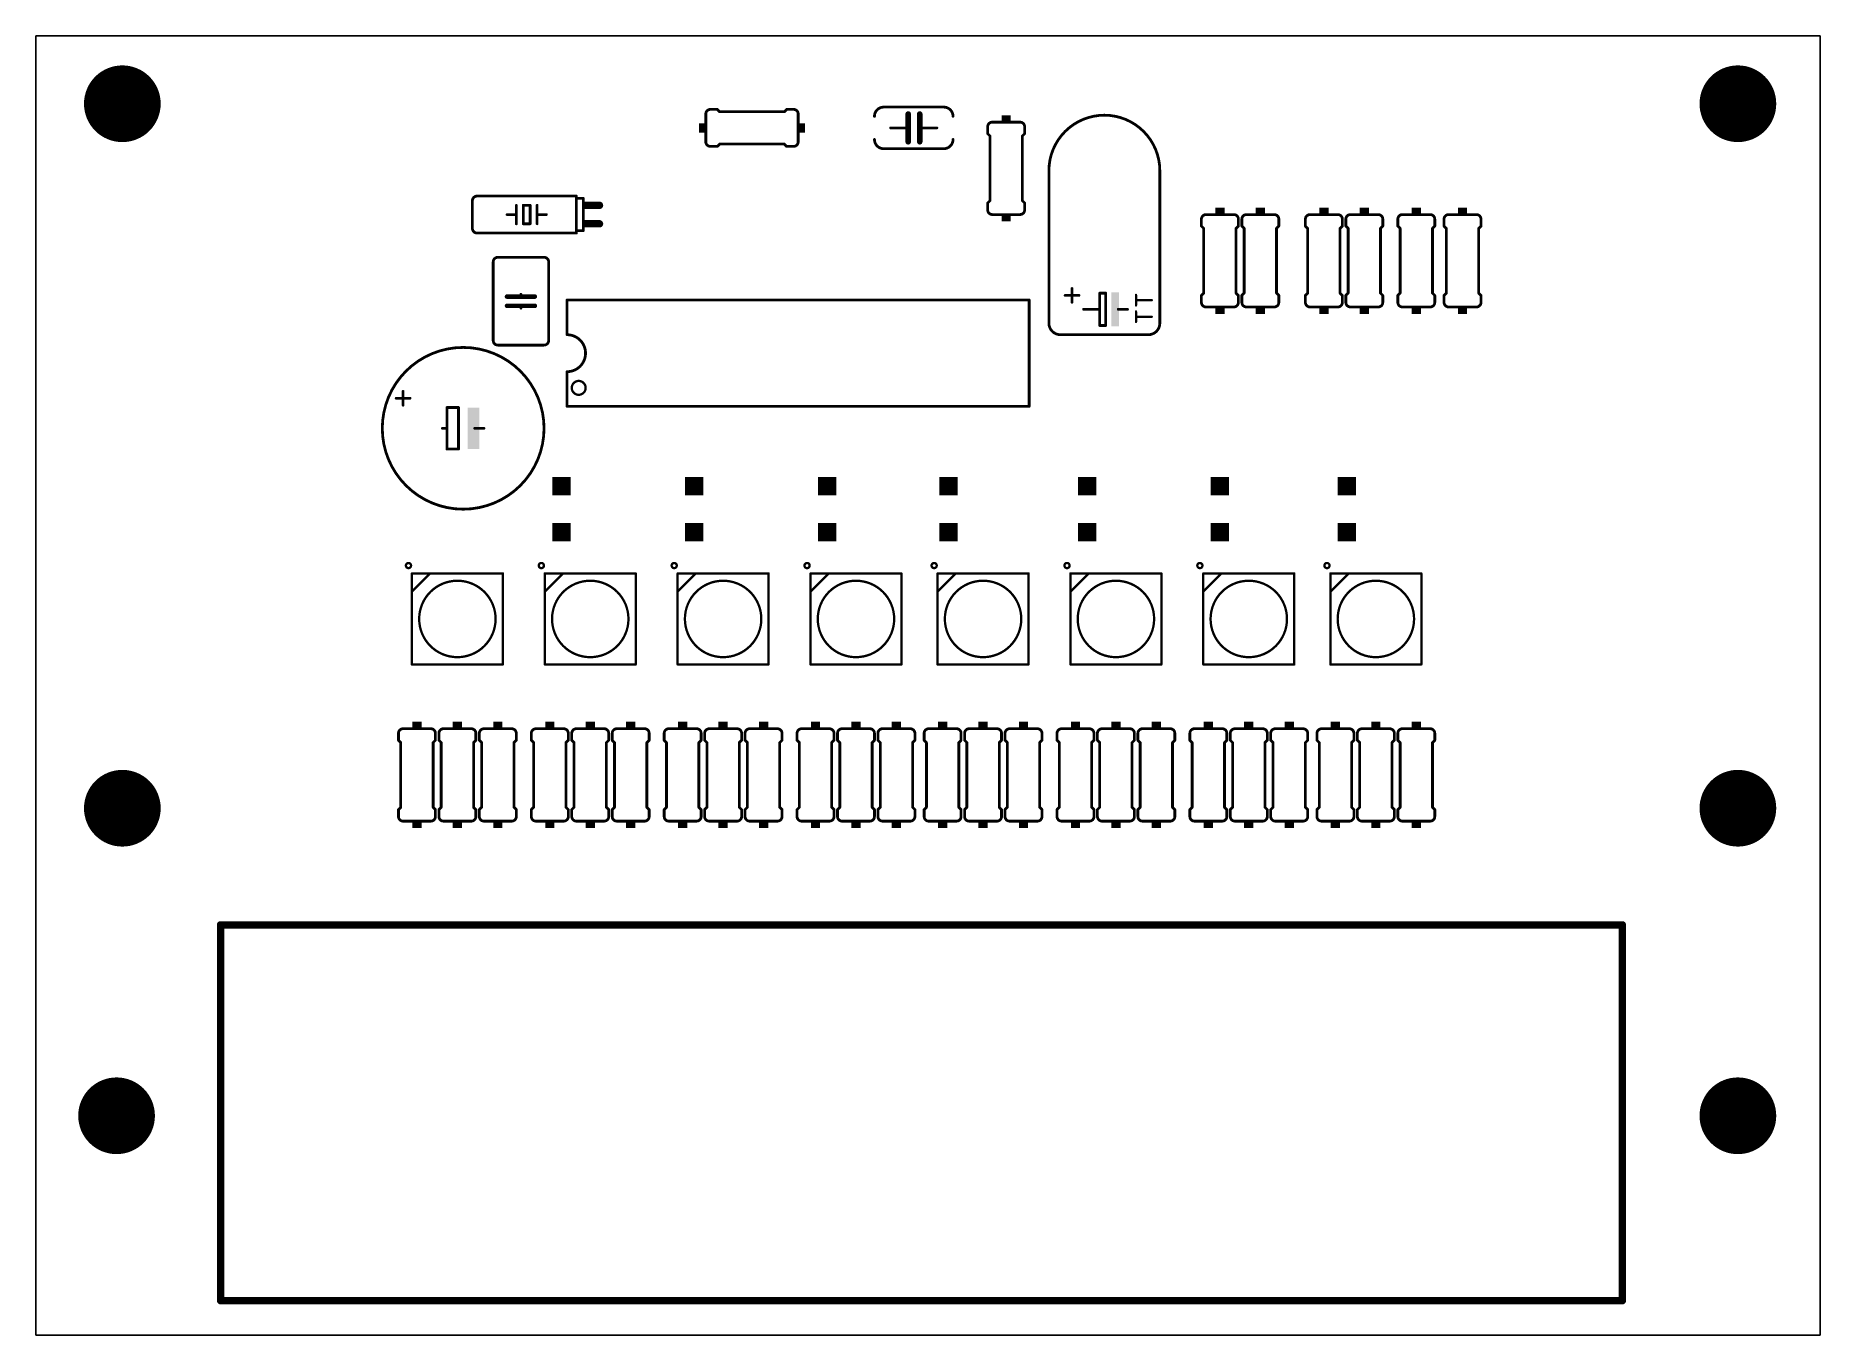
# Model space of a CAD drawing. Extents: x -7.9 to 90.2, y 6 to 77.5.
import ezdxf

# ---------------------------------------------------------------- set-up
doc = ezdxf.new("R2010")
doc.units = 0
for name, color, linetype in [('18', 94, 'CONTINUOUS'), ('20', 178, 'CONTINUOUS'), ('21', 251, 'CONTINUOUS'), ('22', 251, 'CONTINUOUS')]:
    doc.layers.add(name, color=color, linetype=linetype)

# ---------------------------------------------------------------- blocks, each defined once
blk = doc.blocks.new('RECT')
blk.add_solid([(-0.5, -0.5), (0.5, -0.5), (-0.5, 0.5), (0.5, 0.5)])
blk = doc.blocks.new('SQUAREV')
blk.add_solid([(-0.5, -0.5), (0.5, -0.5), (-0.5, 0.5), (0.5, 0.5)])
blk = doc.blocks.new('ROUNDV')
at = {"const_width": 0.5}
blk.add_lwpolyline([(0, -0.25, 1), (0, 0.25, 1), (0, -0.25)], format="xyb", dxfattribs=at)

msp = doc.modelspace()

# ---------------------------------------------------------------- linework, layer by layer
at = {"layer": '20'}
for p, q in [((90.15, 77.4575), (-7.9375, 77.4575)), ((-7.9375, 77.4575), (-7.9375, 6.0325)), ((90.15, 6.0325), (90.15, 77.4575)), ((-7.9375, 6.0325), (90.15, 6.0325))]:
    msp.add_line(p, q, dxfattribs=at)
at = {"layer": '21'}
for points, const_width in [([(38.6715, 73.533, 0.4142), (38.1635, 73.025)], 0.1524), ([(38.6715, 73.5711, 1), (38.6715, 73.4949)], 0.0762), ([(38.6715, 73.4949, 1), (38.6715, 73.5711)], 0.0762), ([(42.4815, 73.025, 0.4142), (41.9735, 73.533)], 0.1524), ([(41.9735, 73.5711, 1), (41.9735, 73.4949)], 0.0762), ([(41.9735, 73.4949, 1), (41.9735, 73.5711)], 0.0762), ([(29.1465, 73.406, 0.4142), (28.8925, 73.152)], 0.1524), ([(28.9306, 73.152, 1), (28.8544, 73.152)], 0.0762), ([(28.8544, 73.152, 1), (28.9306, 73.152)], 0.0762), ([(29.1465, 73.4441, 1), (29.1465, 73.3679)], 0.0762), ([(29.1465, 73.3679, 1), (29.1465, 73.4441)], 0.0762), ([(29.5544, 73.4329, 1), (29.5006, 73.3791)], 0.0762), ([(29.5275, 73.3679, 1), (29.5275, 73.4441)], 0.0762), ([(29.6545, 73.3171, 1), (29.6545, 73.2409)], 0.0762), ([(29.6276, 73.2521, 1), (29.6814, 73.3059)], 0.0762), ([(33.1836, 73.3059, 1), (33.2374, 73.2521)], 0.0762), ([(33.2105, 73.2409, 1), (33.2105, 73.3171)], 0.0762), ([(33.3375, 73.4441, 1), (33.3375, 73.3679)], 0.0762), ([(33.3644, 73.3791, 1), (33.3106, 73.4329)], 0.0762), ([(33.9725, 73.152, 0.4142), (33.7185, 73.406)], 0.1524), ([(33.7185, 73.4441, 1), (33.7185, 73.3679)], 0.0762), ([(33.7185, 73.3679, 1), (33.7185, 73.4441)], 0.0762), ([(34.0106, 73.152, 1), (33.9344, 73.152)], 0.0762), ([(33.9344, 73.152, 1), (34.0106, 73.152)], 0.0762), ([(38.1254, 73.025, 1), (38.2016, 73.025)], 0.0762), ([(40.0939, 73.152, 1), (39.9415, 73.152)], 0.1524), ([(40.7289, 73.152, 1), (40.5765, 73.152)], 0.1524), ([(42.4434, 73.025, 1), (42.5196, 73.025)], 0.0762), ([(44.6405, 72.7075, 0.4142), (44.3865, 72.4535)], 0.1524), ([(44.6405, 72.7456, 1), (44.6405, 72.6694)], 0.0762), ([(44.6405, 72.6694, 1), (44.6405, 72.7456)], 0.0762), ([(46.4185, 72.4535, 0.4142), (46.1645, 72.7075)], 0.1524), ([(46.1645, 72.7456, 1), (46.1645, 72.6694)], 0.0762), ([(46.1645, 72.6694, 1), (46.1645, 72.7456)], 0.0762), ([(53.848, 70.0405, 1), (47.752, 70.0405)], 0.1524), ([(28.8925, 71.628, 0.4142), (29.1465, 71.374)], 0.1524), ([(28.9306, 71.628, 1), (28.8544, 71.628)], 0.0762), ([(28.8544, 71.628, 1), (28.9306, 71.628)], 0.0762), ([(33.7185, 71.374, 0.4142), (33.9725, 71.628)], 0.1524), ([(34.0106, 71.628, 1), (33.9344, 71.628)], 0.0762), ([(33.9344, 71.628, 1), (34.0106, 71.628)], 0.0762), ([(38.1635, 71.755, 0.4142), (38.6715, 71.247)], 0.1524), ([(38.2016, 71.755, 1), (38.1254, 71.755)], 0.0762), ([(39.0525, 72.4281, 1), (39.0525, 72.3519)], 0.0762), ([(40.0939, 72.39, 1), (39.9415, 72.39)], 0.1524), ([(39.9415, 72.39, 1), (40.0939, 72.39)], 0.1524), ([(39.9415, 71.628, 1), (40.0939, 71.628)], 0.1524), ([(40.0177, 72.3519, 1), (40.0177, 72.4281)], 0.0762), ([(40.7289, 72.39, 1), (40.5765, 72.39)], 0.1524), ([(40.5765, 72.39, 1), (40.7289, 72.39)], 0.1524), ([(40.5765, 71.628, 1), (40.7289, 71.628)], 0.1524), ([(40.6527, 72.4281, 1), (40.6527, 72.3519)], 0.0762), ([(41.5925, 72.3519, 1), (41.5925, 72.4281)], 0.0762), ([(41.9735, 71.247, 0.4142), (42.4815, 71.755)], 0.1524), ([(42.5196, 71.755, 1), (42.4434, 71.755)], 0.0762), ([(44.4246, 72.4535, 1), (44.3484, 72.4535)], 0.0762), ([(44.3484, 72.4535, 1), (44.4246, 72.4535)], 0.0762), ([(44.3484, 72.0725, 1), (44.4246, 72.0725)], 0.0762), ([(44.4134, 72.0994, 1), (44.3596, 72.0456)], 0.0762), ([(44.5516, 71.9455, 1), (44.4754, 71.9455)], 0.0762), ([(44.4866, 71.9186, 1), (44.5404, 71.9724)], 0.0762), ([(46.3296, 71.9455, 1), (46.2534, 71.9455)], 0.0762), ([(46.2646, 71.9724, 1), (46.3184, 71.9186)], 0.0762), ([(46.4566, 72.4535, 1), (46.3804, 72.4535)], 0.0762), ([(46.3804, 72.4535, 1), (46.4566, 72.4535)], 0.0762), ([(46.3804, 72.0725, 1), (46.4566, 72.0725)], 0.0762), ([(46.4454, 72.0456, 1), (46.3916, 72.0994)], 0.0762), ([(29.1465, 71.4121, 1), (29.1465, 71.3359)], 0.0762), ([(29.1465, 71.3359, 1), (29.1465, 71.4121)], 0.0762), ([(29.5006, 71.4009, 1), (29.5544, 71.3471)], 0.0762), ([(29.5275, 71.3359, 1), (29.5275, 71.4121)], 0.0762), ([(29.6545, 71.5391, 1), (29.6545, 71.4629)], 0.0762), ([(29.6814, 71.4741, 1), (29.6276, 71.5279)], 0.0762), ([(33.2374, 71.5279, 1), (33.1836, 71.4741)], 0.0762), ([(33.2105, 71.4629, 1), (33.2105, 71.5391)], 0.0762), ([(33.3375, 71.4121, 1), (33.3375, 71.3359)], 0.0762), ([(33.3106, 71.3471, 1), (33.3644, 71.4009)], 0.0762), ([(33.7185, 71.4121, 1), (33.7185, 71.3359)], 0.0762), ([(33.7185, 71.3359, 1), (33.7185, 71.4121)], 0.0762), ([(38.6715, 71.2851, 1), (38.6715, 71.2089)], 0.0762), ([(38.6715, 71.2089, 1), (38.6715, 71.2851)], 0.0762), ([(41.9735, 71.2851, 1), (41.9735, 71.2089)], 0.0762), ([(41.9735, 71.2089, 1), (41.9735, 71.2851)], 0.0762), ([(47.7901, 70.0405, 1), (47.7139, 70.0405)], 0.0762), ([(47.7139, 70.0405, 1), (47.7901, 70.0405)], 0.0762), ([(53.8861, 70.0405, 1), (53.8099, 70.0405)], 0.0762), ([(53.8099, 70.0405, 1), (53.8861, 70.0405)], 0.0762), ([(16.3195, 68.6435, 0.4142), (16.0655, 68.3895)], 0.1524), ([(16.3195, 68.6816, 1), (16.3195, 68.6054)], 0.0762), ([(16.3195, 68.6054, 1), (16.3195, 68.6816)], 0.0762), ([(21.8186, 68.6435, 1), (21.7424, 68.6435)], 0.0762), ([(21.7805, 68.6054, 1), (21.7805, 68.6816)], 0.0762), ([(16.1036, 68.3895, 1), (16.0274, 68.3895)], 0.0762), ([(16.0274, 68.3895, 1), (16.1036, 68.3895)], 0.0762), ([(17.9705, 67.6656, 1), (17.9705, 67.5894)], 0.0762), ([(18.5166, 68.1355, 1), (18.4404, 68.1355)], 0.0762), ([(18.5166, 67.6275, 1), (18.4404, 67.6275)], 0.0762), ([(18.4785, 67.5894, 1), (18.4785, 67.6656)], 0.0762), ([(18.8595, 68.1736, 1), (18.8595, 68.0974)], 0.0762), ([(18.8976, 68.1355, 1), (18.8214, 68.1355)], 0.0762), ([(19.2786, 68.1355, 1), (19.2024, 68.1355)], 0.0762), ([(19.2405, 68.0974, 1), (19.2405, 68.1736)], 0.0762), ([(19.6596, 68.1355, 1), (19.5834, 68.1355)], 0.0762), ([(19.6596, 67.6275, 1), (19.5834, 67.6275)], 0.0762), ([(19.6215, 67.6656, 1), (19.6215, 67.5894)], 0.0762), ([(20.1295, 67.5894, 1), (20.1295, 67.6656)], 0.0762), ([(21.7805, 68.5546, 1), (21.7805, 68.4784)], 0.0762), ([(21.8186, 68.5165, 1), (21.7424, 68.5165)], 0.0762), ([(21.7424, 68.5165, 1), (21.8186, 68.5165)], 0.0762), ([(22.1996, 68.5165, 1), (22.1234, 68.5165)], 0.0762), ([(22.1615, 68.4784, 1), (22.1615, 68.5546)], 0.0762), ([(22.6695, 68.2371, 1), (22.6695, 68.0339)], 0.2032), ([(23.0505, 68.0339, 1), (23.0505, 68.2371)], 0.2032), ([(44.4246, 68.2625, 1), (44.3484, 68.2625)], 0.0762), ([(44.3865, 67.8815, 0.4142), (44.6405, 67.6275)], 0.1524), ([(44.4246, 67.8815, 1), (44.3484, 67.8815)], 0.0762), ([(44.3484, 67.8815, 1), (44.4246, 67.8815)], 0.0762), ([(44.3596, 68.2894, 1), (44.4134, 68.2356)], 0.0762), ([(44.4754, 68.3895, 1), (44.5516, 68.3895)], 0.0762), ([(44.5404, 68.3626, 1), (44.4866, 68.4164)], 0.0762), ([(44.6405, 67.6656, 1), (44.6405, 67.5894)], 0.0762), ([(44.6405, 67.5894, 1), (44.6405, 67.6656)], 0.0762), ([(46.1645, 67.6275, 0.4142), (46.4185, 67.8815)], 0.1524), ([(46.1645, 67.6656, 1), (46.1645, 67.5894)], 0.0762), ([(46.1645, 67.5894, 1), (46.1645, 67.6656)], 0.0762), ([(46.2534, 68.3895, 1), (46.3296, 68.3895)], 0.0762), ([(46.3184, 68.4164, 1), (46.2646, 68.3626)], 0.0762), ([(46.4566, 68.2625, 1), (46.3804, 68.2625)], 0.0762), ([(46.4566, 67.8815, 1), (46.3804, 67.8815)], 0.0762), ([(46.3804, 67.8815, 1), (46.4566, 67.8815)], 0.0762), ([(46.3916, 68.2356, 1), (46.4454, 68.2894)], 0.0762), ([(56.388, 67.6275, 0.4142), (56.134, 67.3735)], 0.1524), ([(56.388, 67.6656, 1), (56.388, 67.5894)], 0.0762), ([(56.388, 67.5894, 1), (56.388, 67.6656)], 0.0762), ([(58.166, 67.3735, 0.4142), (57.912, 67.6275)], 0.1524), ([(57.912, 67.6656, 1), (57.912, 67.5894)], 0.0762), ([(57.912, 67.5894, 1), (57.912, 67.6656)], 0.0762), ([(58.6105, 67.6275, 0.4142), (58.3565, 67.3735)], 0.1524), ([(58.6105, 67.6656, 1), (58.6105, 67.5894)], 0.0762), ([(58.6105, 67.5894, 1), (58.6105, 67.6656)], 0.0762), ([(60.3885, 67.3735, 0.4142), (60.1345, 67.6275)], 0.1524), ([(60.1345, 67.6656, 1), (60.1345, 67.5894)], 0.0762), ([(60.1345, 67.5894, 1), (60.1345, 67.6656)], 0.0762), ([(62.103, 67.6275, 0.4142), (61.849, 67.3735)], 0.1524), ([(62.103, 67.6656, 1), (62.103, 67.5894)], 0.0762), ([(62.103, 67.5894, 1), (62.103, 67.6656)], 0.0762), ([(63.881, 67.3735, 0.4142), (63.627, 67.6275)], 0.1524), ([(63.627, 67.6656, 1), (63.627, 67.5894)], 0.0762), ([(63.627, 67.5894, 1), (63.627, 67.6656)], 0.0762), ([(64.3255, 67.6275, 0.4142), (64.0715, 67.3735)], 0.1524), ([(64.3255, 67.6656, 1), (64.3255, 67.5894)], 0.0762), ([(64.3255, 67.5894, 1), (64.3255, 67.6656)], 0.0762), ([(66.1035, 67.3735, 0.4142), (65.8495, 67.6275)], 0.1524), ([(65.8495, 67.6656, 1), (65.8495, 67.5894)], 0.0762), ([(65.8495, 67.5894, 1), (65.8495, 67.6656)], 0.0762), ([(67.183, 67.6275, 0.4142), (66.929, 67.3735)], 0.1524), ([(67.183, 67.6656, 1), (67.183, 67.5894)], 0.0762), ([(67.183, 67.5894, 1), (67.183, 67.6656)], 0.0762), ([(68.961, 67.3735, 0.4142), (68.707, 67.6275)], 0.1524), ([(68.707, 67.6656, 1), (68.707, 67.5894)], 0.0762), ([(68.707, 67.5894, 1), (68.707, 67.6656)], 0.0762), ([(69.723, 67.6275, 0.4142), (69.469, 67.3735)], 0.1524), ([(69.723, 67.6656, 1), (69.723, 67.5894)], 0.0762), ([(69.723, 67.5894, 1), (69.723, 67.6656)], 0.0762), ([(71.501, 67.3735, 0.4142), (71.247, 67.6275)], 0.1524), ([(71.247, 67.6656, 1), (71.247, 67.5894)], 0.0762), ([(71.247, 67.5894, 1), (71.247, 67.6656)], 0.0762), ([(16.0655, 66.8655, 0.4142), (16.3195, 66.6115)], 0.1524), ([(16.1036, 66.8655, 1), (16.0274, 66.8655)], 0.0762), ([(16.0274, 66.8655, 1), (16.1036, 66.8655)], 0.0762), ([(18.4404, 67.6275, 1), (18.5166, 67.6275)], 0.0762), ([(18.4404, 67.1195, 1), (18.5166, 67.1195)], 0.0762), ([(18.8595, 67.1576, 1), (18.8595, 67.0814)], 0.0762), ([(18.8214, 67.1195, 1), (18.8976, 67.1195)], 0.0762), ([(19.2024, 67.1195, 1), (19.2786, 67.1195)], 0.0762), ([(19.2405, 67.0814, 1), (19.2405, 67.1576)], 0.0762), ([(19.5834, 67.6275, 1), (19.6596, 67.6275)], 0.0762), ([(19.5834, 67.1195, 1), (19.6596, 67.1195)], 0.0762), ([(21.7805, 66.7766, 1), (21.7805, 66.7004)], 0.0762), ([(21.8186, 66.7385, 1), (21.7424, 66.7385)], 0.0762), ([(21.7424, 66.7385, 1), (21.8186, 66.7385)], 0.0762), ([(22.1234, 66.7385, 1), (22.1996, 66.7385)], 0.0762), ([(22.1615, 66.7004, 1), (22.1615, 66.7766)], 0.0762), ([(22.5425, 67.2211, 1), (22.5425, 67.0179)], 0.2032), ([(23.0505, 67.0179, 1), (23.0505, 67.2211)], 0.2032), ([(56.1721, 67.3735, 1), (56.0959, 67.3735)], 0.0762), ([(56.0959, 67.3735, 1), (56.1721, 67.3735)], 0.0762), ([(56.0959, 66.9925, 1), (56.1721, 66.9925)], 0.0762), ([(56.1609, 67.0194, 1), (56.1071, 66.9656)], 0.0762), ([(56.2991, 66.8655, 1), (56.2229, 66.8655)], 0.0762), ([(56.2341, 66.8386, 1), (56.2879, 66.8924)], 0.0762), ([(58.0771, 66.8655, 1), (58.0009, 66.8655)], 0.0762), ([(58.0121, 66.8924, 1), (58.0659, 66.8386)], 0.0762), ([(58.2041, 67.3735, 1), (58.1279, 67.3735)], 0.0762), ([(58.1279, 67.3735, 1), (58.2041, 67.3735)], 0.0762), ([(58.1279, 66.9925, 1), (58.2041, 66.9925)], 0.0762), ([(58.1929, 66.9656, 1), (58.1391, 67.0194)], 0.0762), ([(58.3946, 67.3735, 1), (58.3184, 67.3735)], 0.0762), ([(58.3184, 67.3735, 1), (58.3946, 67.3735)], 0.0762), ([(58.3184, 66.9925, 1), (58.3946, 66.9925)], 0.0762), ([(58.3834, 67.0194, 1), (58.3296, 66.9656)], 0.0762), ([(58.5216, 66.8655, 1), (58.4454, 66.8655)], 0.0762), ([(58.4566, 66.8386, 1), (58.5104, 66.8924)], 0.0762), ([(60.2996, 66.8655, 1), (60.2234, 66.8655)], 0.0762), ([(60.2346, 66.8924, 1), (60.2884, 66.8386)], 0.0762), ([(60.4266, 67.3735, 1), (60.3504, 67.3735)], 0.0762), ([(60.3504, 67.3735, 1), (60.4266, 67.3735)], 0.0762), ([(60.3504, 66.9925, 1), (60.4266, 66.9925)], 0.0762), ([(60.4154, 66.9656, 1), (60.3616, 67.0194)], 0.0762), ([(61.8871, 67.3735, 1), (61.8109, 67.3735)], 0.0762), ([(61.8109, 67.3735, 1), (61.8871, 67.3735)], 0.0762), ([(61.8109, 66.9925, 1), (61.8871, 66.9925)], 0.0762), ([(61.8759, 67.0194, 1), (61.8221, 66.9656)], 0.0762), ([(62.0141, 66.8655, 1), (61.9379, 66.8655)], 0.0762), ([(61.9491, 66.8386, 1), (62.0029, 66.8924)], 0.0762), ([(63.7921, 66.8655, 1), (63.7159, 66.8655)], 0.0762), ([(63.7271, 66.8924, 1), (63.7809, 66.8386)], 0.0762), ([(63.9191, 67.3735, 1), (63.8429, 67.3735)], 0.0762), ([(63.8429, 67.3735, 1), (63.9191, 67.3735)], 0.0762), ([(63.8429, 66.9925, 1), (63.9191, 66.9925)], 0.0762), ([(63.9079, 66.9656, 1), (63.8541, 67.0194)], 0.0762), ([(64.1096, 67.3735, 1), (64.0334, 67.3735)], 0.0762), ([(64.0334, 67.3735, 1), (64.1096, 67.3735)], 0.0762), ([(64.0334, 66.9925, 1), (64.1096, 66.9925)], 0.0762), ([(64.0984, 67.0194, 1), (64.0446, 66.9656)], 0.0762), ([(64.2366, 66.8655, 1), (64.1604, 66.8655)], 0.0762), ([(64.1716, 66.8386, 1), (64.2254, 66.8924)], 0.0762), ([(66.0146, 66.8655, 1), (65.9384, 66.8655)], 0.0762), ([(65.9496, 66.8924, 1), (66.0034, 66.8386)], 0.0762), ([(66.1416, 67.3735, 1), (66.0654, 67.3735)], 0.0762), ([(66.0654, 67.3735, 1), (66.1416, 67.3735)], 0.0762), ([(66.0654, 66.9925, 1), (66.1416, 66.9925)], 0.0762), ([(66.1304, 66.9656, 1), (66.0766, 67.0194)], 0.0762), ([(66.9671, 67.3735, 1), (66.8909, 67.3735)], 0.0762), ([(66.8909, 67.3735, 1), (66.9671, 67.3735)], 0.0762), ([(66.8909, 66.9925, 1), (66.9671, 66.9925)], 0.0762), ([(66.9559, 67.0194, 1), (66.9021, 66.9656)], 0.0762), ([(67.0941, 66.8655, 1), (67.0179, 66.8655)], 0.0762), ([(67.0291, 66.8386, 1), (67.0829, 66.8924)], 0.0762), ([(68.8721, 66.8655, 1), (68.7959, 66.8655)], 0.0762), ([(68.8071, 66.8924, 1), (68.8609, 66.8386)], 0.0762), ([(68.9991, 67.3735, 1), (68.9229, 67.3735)], 0.0762), ([(68.9229, 67.3735, 1), (68.9991, 67.3735)], 0.0762), ([(68.9229, 66.9925, 1), (68.9991, 66.9925)], 0.0762), ([(68.9879, 66.9656, 1), (68.9341, 67.0194)], 0.0762), ([(69.5071, 67.3735, 1), (69.4309, 67.3735)], 0.0762), ([(69.4309, 67.3735, 1), (69.5071, 67.3735)], 0.0762), ([(69.4309, 66.9925, 1), (69.5071, 66.9925)], 0.0762), ([(69.4959, 67.0194, 1), (69.4421, 66.9656)], 0.0762), ([(69.6341, 66.8655, 1), (69.5579, 66.8655)], 0.0762), ([(69.5691, 66.8386, 1), (69.6229, 66.8924)], 0.0762), ([(71.4121, 66.8655, 1), (71.3359, 66.8655)], 0.0762), ([(71.3471, 66.8924, 1), (71.4009, 66.8386)], 0.0762), ([(71.5391, 67.3735, 1), (71.4629, 67.3735)], 0.0762), ([(71.4629, 67.3735, 1), (71.5391, 67.3735)], 0.0762), ([(71.4629, 66.9925, 1), (71.5391, 66.9925)], 0.0762), ([(71.5279, 66.9656, 1), (71.4741, 67.0194)], 0.0762), ([(16.3195, 66.6496, 1), (16.3195, 66.5734)], 0.0762), ([(16.3195, 66.5734, 1), (16.3195, 66.6496)], 0.0762), ([(21.7424, 66.6115, 1), (21.8186, 66.6115)], 0.0762), ([(21.7805, 66.5734, 1), (21.7805, 66.6496)], 0.0762), ([(17.4625, 65.278, 0.4142), (17.2085, 65.024)], 0.1524), ([(17.2466, 65.024, 1), (17.1704, 65.024)], 0.0762), ([(17.1704, 65.024, 1), (17.2466, 65.024)], 0.0762), ([(17.4625, 65.3161, 1), (17.4625, 65.2399)], 0.0762), ([(17.4625, 65.2399, 1), (17.4625, 65.3161)], 0.0762), ([(20.2565, 65.024, 0.4142), (20.0025, 65.278)], 0.1524), ([(20.0025, 65.3161, 1), (20.0025, 65.2399)], 0.0762), ([(20.0025, 65.2399, 1), (20.0025, 65.3161)], 0.0762), ([(20.2946, 65.024, 1), (20.2184, 65.024)], 0.0762), ([(20.2184, 65.024, 1), (20.2946, 65.024)], 0.0762), ([(17.9705, 63.1825, 1), (17.9705, 63.0555)], 0.127), ([(18.7325, 63.1825, 1), (18.7325, 63.0555)], 0.127), ([(18.7706, 63.246, 1), (18.6944, 63.246)], 0.0762), ([(18.6944, 63.119, 1), (18.7706, 63.119)], 0.0762), ([(18.7325, 63.0555, 1), (18.7325, 63.1825)], 0.127), ([(19.4945, 63.0555, 1), (19.4945, 63.1825)], 0.127), ([(21.2675, 62.9666, 1), (21.2675, 62.8904)], 0.0762), ([(21.3056, 62.9285, 1), (21.2294, 62.9285)], 0.0762), ([(46.7056, 62.9285, 1), (46.6294, 62.9285)], 0.0762), ([(46.6675, 62.8904, 1), (46.6675, 62.9666)], 0.0762), ([(48.641, 63.2206, 1), (48.641, 63.1444)], 0.0762), ([(49.0601, 63.5635, 1), (48.9839, 63.5635)], 0.0762), ([(48.9839, 62.8015, 1), (49.0601, 62.8015)], 0.0762), ([(49.403, 63.1444, 1), (49.403, 63.2206)], 0.0762), ([(50.546, 63.3476, 1), (50.546, 63.2714)], 0.0762), ([(50.5841, 63.3095, 1), (50.5079, 63.3095)], 0.0762), ([(50.9143, 63.3095, 1), (50.8381, 63.3095)], 0.0762), ([(50.8762, 63.2714, 1), (50.8762, 63.3476)], 0.0762), ([(52.5709, 63.2104, 1), (52.5074, 63.2104)], 0.0635), ([(52.5392, 62.954, 1), (52.5392, 62.8905)], 0.0635), ([(53.4035, 62.8905, 1), (53.4035, 62.954)], 0.0635), ([(56.1721, 63.1825, 1), (56.0959, 63.1825)], 0.0762), ([(56.134, 62.8015, 0.4142), (56.388, 62.5475)], 0.1524), ([(56.1721, 62.8015, 1), (56.0959, 62.8015)], 0.0762), ([(56.0959, 62.8015, 1), (56.1721, 62.8015)], 0.0762), ([(56.1071, 63.2094, 1), (56.1609, 63.1556)], 0.0762), ([(56.2229, 63.3095, 1), (56.2991, 63.3095)], 0.0762), ([(56.2879, 63.2826, 1), (56.2341, 63.3364)], 0.0762), ([(57.912, 62.5475, 0.4142), (58.166, 62.8015)], 0.1524), ([(58.0009, 63.3095, 1), (58.0771, 63.3095)], 0.0762), ([(58.0659, 63.3364, 1), (58.0121, 63.2826)], 0.0762), ([(58.2041, 63.1825, 1), (58.1279, 63.1825)], 0.0762), ([(58.2041, 62.8015, 1), (58.1279, 62.8015)], 0.0762), ([(58.1279, 62.8015, 1), (58.2041, 62.8015)], 0.0762), ([(58.1391, 63.1556, 1), (58.1929, 63.2094)], 0.0762), ([(58.3946, 63.1825, 1), (58.3184, 63.1825)], 0.0762), ([(58.3565, 62.8015, 0.4142), (58.6105, 62.5475)], 0.1524), ([(58.3946, 62.8015, 1), (58.3184, 62.8015)], 0.0762), ([(58.3184, 62.8015, 1), (58.3946, 62.8015)], 0.0762), ([(58.3296, 63.2094, 1), (58.3834, 63.1556)], 0.0762), ([(58.4454, 63.3095, 1), (58.5216, 63.3095)], 0.0762), ([(58.5104, 63.2826, 1), (58.4566, 63.3364)], 0.0762), ([(60.1345, 62.5475, 0.4142), (60.3885, 62.8015)], 0.1524), ([(60.2234, 63.3095, 1), (60.2996, 63.3095)], 0.0762), ([(60.2884, 63.3364, 1), (60.2346, 63.2826)], 0.0762), ([(60.4266, 63.1825, 1), (60.3504, 63.1825)], 0.0762), ([(60.4266, 62.8015, 1), (60.3504, 62.8015)], 0.0762), ([(60.3504, 62.8015, 1), (60.4266, 62.8015)], 0.0762), ([(60.3616, 63.1556, 1), (60.4154, 63.2094)], 0.0762), ([(61.8871, 63.1825, 1), (61.8109, 63.1825)], 0.0762), ([(61.849, 62.8015, 0.4142), (62.103, 62.5475)], 0.1524), ([(61.8871, 62.8015, 1), (61.8109, 62.8015)], 0.0762), ([(61.8109, 62.8015, 1), (61.8871, 62.8015)], 0.0762), ([(61.8221, 63.2094, 1), (61.8759, 63.1556)], 0.0762), ([(61.9379, 63.3095, 1), (62.0141, 63.3095)], 0.0762), ([(62.0029, 63.2826, 1), (61.9491, 63.3364)], 0.0762), ([(63.627, 62.5475, 0.4142), (63.881, 62.8015)], 0.1524), ([(63.7159, 63.3095, 1), (63.7921, 63.3095)], 0.0762), ([(63.7809, 63.3364, 1), (63.7271, 63.2826)], 0.0762), ([(63.9191, 63.1825, 1), (63.8429, 63.1825)], 0.0762), ([(63.9191, 62.8015, 1), (63.8429, 62.8015)], 0.0762), ([(63.8429, 62.8015, 1), (63.9191, 62.8015)], 0.0762), ([(63.8541, 63.1556, 1), (63.9079, 63.2094)], 0.0762), ([(64.1096, 63.1825, 1), (64.0334, 63.1825)], 0.0762), ([(64.0715, 62.8015, 0.4142), (64.3255, 62.5475)], 0.1524), ([(64.1096, 62.8015, 1), (64.0334, 62.8015)], 0.0762), ([(64.0334, 62.8015, 1), (64.1096, 62.8015)], 0.0762), ([(64.0446, 63.2094, 1), (64.0984, 63.1556)], 0.0762), ([(64.1604, 63.3095, 1), (64.2366, 63.3095)], 0.0762), ([(64.2254, 63.2826, 1), (64.1716, 63.3364)], 0.0762), ([(65.8495, 62.5475, 0.4142), (66.1035, 62.8015)], 0.1524), ([(65.9384, 63.3095, 1), (66.0146, 63.3095)], 0.0762), ([(66.0034, 63.3364, 1), (65.9496, 63.2826)], 0.0762), ([(66.1416, 63.1825, 1), (66.0654, 63.1825)], 0.0762), ([(66.1416, 62.8015, 1), (66.0654, 62.8015)], 0.0762), ([(66.0654, 62.8015, 1), (66.1416, 62.8015)], 0.0762), ([(66.0766, 63.1556, 1), (66.1304, 63.2094)], 0.0762), ([(66.9671, 63.1825, 1), (66.8909, 63.1825)], 0.0762), ([(66.929, 62.8015, 0.4142), (67.183, 62.5475)], 0.1524), ([(66.9671, 62.8015, 1), (66.8909, 62.8015)], 0.0762), ([(66.8909, 62.8015, 1), (66.9671, 62.8015)], 0.0762), ([(66.9021, 63.2094, 1), (66.9559, 63.1556)], 0.0762), ([(67.0179, 63.3095, 1), (67.0941, 63.3095)], 0.0762), ([(67.0829, 63.2826, 1), (67.0291, 63.3364)], 0.0762), ([(68.707, 62.5475, 0.4142), (68.961, 62.8015)], 0.1524), ([(68.7959, 63.3095, 1), (68.8721, 63.3095)], 0.0762), ([(68.8609, 63.3364, 1), (68.8071, 63.2826)], 0.0762), ([(68.9991, 63.1825, 1), (68.9229, 63.1825)], 0.0762), ([(68.9991, 62.8015, 1), (68.9229, 62.8015)], 0.0762), ([(68.9229, 62.8015, 1), (68.9991, 62.8015)], 0.0762), ([(68.9341, 63.1556, 1), (68.9879, 63.2094)], 0.0762), ([(69.5071, 63.1825, 1), (69.4309, 63.1825)], 0.0762), ([(69.469, 62.8015, 0.4142), (69.723, 62.5475)], 0.1524), ([(69.5071, 62.8015, 1), (69.4309, 62.8015)], 0.0762), ([(69.4309, 62.8015, 1), (69.5071, 62.8015)], 0.0762), ([(69.4421, 63.2094, 1), (69.4959, 63.1556)], 0.0762), ([(69.5579, 63.3095, 1), (69.6341, 63.3095)], 0.0762), ([(69.6229, 63.2826, 1), (69.5691, 63.3364)], 0.0762), ([(71.247, 62.5475, 0.4142), (71.501, 62.8015)], 0.1524), ([(71.3359, 63.3095, 1), (71.4121, 63.3095)], 0.0762), ([(71.4009, 63.3364, 1), (71.3471, 63.2826)], 0.0762), ([(71.5391, 63.1825, 1), (71.4629, 63.1825)], 0.0762), ([(71.5391, 62.8015, 1), (71.4629, 62.8015)], 0.0762), ([(71.4629, 62.8015, 1), (71.5391, 62.8015)], 0.0762), ([(71.4741, 63.1556, 1), (71.5279, 63.2094)], 0.0762), ([(17.9705, 62.6745, 1), (17.9705, 62.5475)], 0.127), ([(18.7325, 62.6745, 1), (18.7325, 62.5475)], 0.127), ([(18.7706, 62.611, 1), (18.6944, 62.611)], 0.0762), ([(18.6944, 62.484, 1), (18.7706, 62.484)], 0.0762), ([(18.7325, 62.5475, 1), (18.7325, 62.6745)], 0.127), ([(19.4945, 62.5475, 1), (19.4945, 62.6745)], 0.127), ([(49.657, 62.4586, 1), (49.657, 62.3824)], 0.0762), ([(50.5841, 62.4205, 1), (50.5079, 62.4205)], 0.0762), ([(50.5079, 62.4205, 1), (50.5841, 62.4205)], 0.0762), ([(50.546, 62.3824, 1), (50.546, 62.4586)], 0.0762), ([(51.562, 62.4586, 1), (51.562, 62.3824)], 0.0762), ([(52.07, 62.3824, 1), (52.07, 62.4586)], 0.0762), ([(52.5074, 62.6341, 1), (52.5709, 62.6341)], 0.0635), ([(52.5709, 62.2982, 1), (52.5074, 62.2982)], 0.0635), ([(52.5392, 62.0419, 1), (52.5392, 61.9784)], 0.0635), ([(53.4035, 61.9784, 1), (53.4035, 62.0419)], 0.0635), ([(56.388, 62.5856, 1), (56.388, 62.5094)], 0.0762), ([(56.388, 62.5094, 1), (56.388, 62.5856)], 0.0762), ([(57.912, 62.5856, 1), (57.912, 62.5094)], 0.0762), ([(57.912, 62.5094, 1), (57.912, 62.5856)], 0.0762), ([(58.6105, 62.5856, 1), (58.6105, 62.5094)], 0.0762), ([(58.6105, 62.5094, 1), (58.6105, 62.5856)], 0.0762), ([(60.1345, 62.5856, 1), (60.1345, 62.5094)], 0.0762), ([(60.1345, 62.5094, 1), (60.1345, 62.5856)], 0.0762), ([(62.103, 62.5856, 1), (62.103, 62.5094)], 0.0762), ([(62.103, 62.5094, 1), (62.103, 62.5856)], 0.0762), ([(63.627, 62.5856, 1), (63.627, 62.5094)], 0.0762), ([(63.627, 62.5094, 1), (63.627, 62.5856)], 0.0762), ([(64.3255, 62.5856, 1), (64.3255, 62.5094)], 0.0762), ([(64.3255, 62.5094, 1), (64.3255, 62.5856)], 0.0762), ([(65.8495, 62.5856, 1), (65.8495, 62.5094)], 0.0762), ([(65.8495, 62.5094, 1), (65.8495, 62.5856)], 0.0762), ([(67.183, 62.5856, 1), (67.183, 62.5094)], 0.0762), ([(67.183, 62.5094, 1), (67.183, 62.5856)], 0.0762), ([(68.707, 62.5856, 1), (68.707, 62.5094)], 0.0762), ([(68.707, 62.5094, 1), (68.707, 62.5856)], 0.0762), ([(69.723, 62.5856, 1), (69.723, 62.5094)], 0.0762), ([(69.723, 62.5094, 1), (69.723, 62.5856)], 0.0762), ([(71.247, 62.5856, 1), (71.247, 62.5094)], 0.0762), ([(71.247, 62.5094, 1), (71.247, 62.5856)], 0.0762), ([(21.2675, 58.9915, 1), (21.2675, 61.0235)], 0.1524), ([(21.2675, 61.0616, 1), (21.2675, 60.9854)], 0.0762), ([(21.2294, 61.0235, 1), (21.3056, 61.0235)], 0.0762), ([(47.752, 61.6585, 0.4142), (48.387, 61.0235)], 0.1524), ([(47.7901, 61.6585, 1), (47.7139, 61.6585)], 0.0762), ([(47.7139, 61.6585, 1), (47.7901, 61.6585)], 0.0762), ([(48.387, 61.0616, 1), (48.387, 60.9854)], 0.0762), ([(48.387, 60.9854, 1), (48.387, 61.0616)], 0.0762), ([(50.546, 61.5696, 1), (50.546, 61.4934)], 0.0762), ([(50.5079, 61.5315, 1), (50.5841, 61.5315)], 0.0762), ([(50.8381, 61.5315, 1), (50.9143, 61.5315)], 0.0762), ([(50.8762, 61.4934, 1), (50.8762, 61.5696)], 0.0762), ([(52.5074, 61.722, 1), (52.5709, 61.722)], 0.0635), ([(53.213, 61.0235, 0.4142), (53.848, 61.6585)], 0.1524), ([(53.213, 61.0616, 1), (53.213, 60.9854)], 0.0762), ([(53.213, 60.9854, 1), (53.213, 61.0616)], 0.0762), ([(53.8861, 61.6585, 1), (53.8099, 61.6585)], 0.0762), ([(53.8099, 61.6585, 1), (53.8861, 61.6585)], 0.0762), ([(15.5575, 51.435, 1), (15.5575, 60.325, 1), (15.5575, 51.435)], 0.1524), ([(17.2085, 60.706, 0.4142), (17.4625, 60.452)], 0.1524), ([(17.2466, 60.706, 1), (17.1704, 60.706)], 0.0762), ([(17.1704, 60.706, 1), (17.2466, 60.706)], 0.0762), ([(17.4625, 60.4901, 1), (17.4625, 60.4139)], 0.0762), ([(17.4625, 60.4139, 1), (17.4625, 60.4901)], 0.0762), ([(20.0025, 60.452, 0.4142), (20.2565, 60.706)], 0.1524), ([(20.0025, 60.4901, 1), (20.0025, 60.4139)], 0.0762), ([(20.0025, 60.4139, 1), (20.0025, 60.4901)], 0.0762), ([(20.2946, 60.706, 1), (20.2184, 60.706)], 0.0762), ([(20.2184, 60.706, 1), (20.2946, 60.706)], 0.0762), ([(21.3056, 58.9915, 1), (21.2294, 58.9915)], 0.0762), ([(21.2675, 59.0296, 1), (21.2675, 58.9534)], 0.0762), ([(12.2936, 57.912, 1), (12.2174, 57.912)], 0.0762), ([(21.9075, 57.7215, 1), (21.9075, 58.4835, 1), (21.9075, 57.7215)], 0.127), ([(11.8745, 57.5691, 1), (11.8745, 57.4929)], 0.0762), ([(12.2174, 57.15, 1), (12.2936, 57.15)], 0.0762), ([(12.6365, 57.4929, 1), (12.6365, 57.5691)], 0.0762), ([(14.6685, 57.0611, 1), (14.6685, 56.9849)], 0.0762), ([(14.7066, 57.023, 1), (14.6304, 57.023)], 0.0762), ([(15.3416, 57.023, 1), (15.2654, 57.023)], 0.0762), ([(15.3035, 56.9849, 1), (15.3035, 57.0611)], 0.0762), ([(21.2675, 57.1246, 1), (21.2675, 57.0484)], 0.0762), ([(21.2294, 57.0865, 1), (21.3056, 57.0865)], 0.0762), ([(46.6294, 57.0865, 1), (46.7056, 57.0865)], 0.0762), ([(46.6675, 57.0484, 1), (46.6675, 57.1246)], 0.0762), ([(14.4145, 55.9181, 1), (14.4145, 55.8419)], 0.0762), ([(14.7066, 55.88, 1), (14.6304, 55.88)], 0.0762), ([(14.6304, 55.88, 1), (14.7066, 55.88)], 0.0762), ([(14.6685, 55.8419, 1), (14.6685, 55.9181)], 0.0762), ([(16.1925, 55.9181, 1), (16.1925, 55.8419)], 0.0762), ([(16.7005, 55.8419, 1), (16.7005, 55.9181)], 0.0762), ([(14.6685, 54.7751, 1), (14.6685, 54.6989)], 0.0762), ([(14.6304, 54.737, 1), (14.7066, 54.737)], 0.0762), ([(15.2654, 54.737, 1), (15.3416, 54.737)], 0.0762), ([(15.3035, 54.6989, 1), (15.3035, 54.7751)], 0.0762), ([(12.2555, 39.37, 0.4142), (12.0015, 39.116)], 0.1524), ([(12.2555, 39.4081, 1), (12.2555, 39.3319)], 0.0762), ([(12.2555, 39.3319, 1), (12.2555, 39.4081)], 0.0762), ([(14.0335, 39.116, 0.4142), (13.7795, 39.37)], 0.1524), ([(13.7795, 39.4081, 1), (13.7795, 39.3319)], 0.0762), ([(13.7795, 39.3319, 1), (13.7795, 39.4081)], 0.0762), ([(14.478, 39.37, 0.4142), (14.224, 39.116)], 0.1524), ([(14.478, 39.4081, 1), (14.478, 39.3319)], 0.0762), ([(14.478, 39.3319, 1), (14.478, 39.4081)], 0.0762), ([(16.256, 39.116, 0.4142), (16.002, 39.37)], 0.1524), ([(16.002, 39.4081, 1), (16.002, 39.3319)], 0.0762), ([(16.002, 39.3319, 1), (16.002, 39.4081)], 0.0762), ([(16.7005, 39.37, 0.4142), (16.4465, 39.116)], 0.1524), ([(16.7005, 39.4081, 1), (16.7005, 39.3319)], 0.0762), ([(16.7005, 39.3319, 1), (16.7005, 39.4081)], 0.0762), ([(18.4785, 39.116, 0.4142), (18.2245, 39.37)], 0.1524), ([(18.2245, 39.4081, 1), (18.2245, 39.3319)], 0.0762), ([(18.2245, 39.3319, 1), (18.2245, 39.4081)], 0.0762), ([(19.558, 39.37, 0.4142), (19.304, 39.116)], 0.1524), ([(19.558, 39.4081, 1), (19.558, 39.3319)], 0.0762), ([(19.558, 39.3319, 1), (19.558, 39.4081)], 0.0762), ([(21.336, 39.116, 0.4142), (21.082, 39.37)], 0.1524), ([(21.082, 39.4081, 1), (21.082, 39.3319)], 0.0762), ([(21.082, 39.3319, 1), (21.082, 39.4081)], 0.0762), ([(21.7805, 39.37, 0.4142), (21.5265, 39.116)], 0.1524), ([(21.7805, 39.4081, 1), (21.7805, 39.3319)], 0.0762), ([(21.7805, 39.3319, 1), (21.7805, 39.4081)], 0.0762), ([(23.5585, 39.116, 0.4142), (23.3045, 39.37)], 0.1524), ([(23.3045, 39.4081, 1), (23.3045, 39.3319)], 0.0762), ([(23.3045, 39.3319, 1), (23.3045, 39.4081)], 0.0762), ([(24.003, 39.37, 0.4142), (23.749, 39.116)], 0.1524), ([(24.003, 39.4081, 1), (24.003, 39.3319)], 0.0762), ([(24.003, 39.3319, 1), (24.003, 39.4081)], 0.0762), ([(25.781, 39.116, 0.4142), (25.527, 39.37)], 0.1524), ([(25.527, 39.4081, 1), (25.527, 39.3319)], 0.0762), ([(25.527, 39.3319, 1), (25.527, 39.4081)], 0.0762), ([(26.8605, 39.37, 0.4142), (26.6065, 39.116)], 0.1524), ([(26.8605, 39.4081, 1), (26.8605, 39.3319)], 0.0762), ([(26.8605, 39.3319, 1), (26.8605, 39.4081)], 0.0762), ([(28.6385, 39.116, 0.4142), (28.3845, 39.37)], 0.1524), ([(28.3845, 39.4081, 1), (28.3845, 39.3319)], 0.0762), ([(28.3845, 39.3319, 1), (28.3845, 39.4081)], 0.0762), ([(29.083, 39.37, 0.4142), (28.829, 39.116)], 0.1524), ([(29.083, 39.4081, 1), (29.083, 39.3319)], 0.0762), ([(29.083, 39.3319, 1), (29.083, 39.4081)], 0.0762), ([(30.861, 39.116, 0.4142), (30.607, 39.37)], 0.1524), ([(30.607, 39.4081, 1), (30.607, 39.3319)], 0.0762), ([(30.607, 39.3319, 1), (30.607, 39.4081)], 0.0762), ([(31.3055, 39.37, 0.4142), (31.0515, 39.116)], 0.1524), ([(31.3055, 39.4081, 1), (31.3055, 39.3319)], 0.0762), ([(31.3055, 39.3319, 1), (31.3055, 39.4081)], 0.0762), ([(33.0835, 39.116, 0.4142), (32.8295, 39.37)], 0.1524), ([(32.8295, 39.4081, 1), (32.8295, 39.3319)], 0.0762), ([(32.8295, 39.3319, 1), (32.8295, 39.4081)], 0.0762), ([(34.163, 39.37, 0.4142), (33.909, 39.116)], 0.1524), ([(34.163, 39.4081, 1), (34.163, 39.3319)], 0.0762), ([(34.163, 39.3319, 1), (34.163, 39.4081)], 0.0762), ([(35.941, 39.116, 0.4142), (35.687, 39.37)], 0.1524), ([(35.687, 39.4081, 1), (35.687, 39.3319)], 0.0762), ([(35.687, 39.3319, 1), (35.687, 39.4081)], 0.0762), ([(36.3855, 39.37, 0.4142), (36.1315, 39.116)], 0.1524), ([(36.3855, 39.4081, 1), (36.3855, 39.3319)], 0.0762), ([(36.3855, 39.3319, 1), (36.3855, 39.4081)], 0.0762), ([(38.1635, 39.116, 0.4142), (37.9095, 39.37)], 0.1524), ([(37.9095, 39.4081, 1), (37.9095, 39.3319)], 0.0762), ([(37.9095, 39.3319, 1), (37.9095, 39.4081)], 0.0762), ([(38.608, 39.37, 0.4142), (38.354, 39.116)], 0.1524), ([(38.608, 39.4081, 1), (38.608, 39.3319)], 0.0762), ([(38.608, 39.3319, 1), (38.608, 39.4081)], 0.0762), ([(40.386, 39.116, 0.4142), (40.132, 39.37)], 0.1524), ([(40.132, 39.4081, 1), (40.132, 39.3319)], 0.0762), ([(40.132, 39.3319, 1), (40.132, 39.4081)], 0.0762), ([(41.148, 39.37, 0.4142), (40.894, 39.116)], 0.1524), ([(41.148, 39.4081, 1), (41.148, 39.3319)], 0.0762), ([(41.148, 39.3319, 1), (41.148, 39.4081)], 0.0762), ([(42.926, 39.116, 0.4142), (42.672, 39.37)], 0.1524), ([(42.672, 39.4081, 1), (42.672, 39.3319)], 0.0762), ([(42.672, 39.3319, 1), (42.672, 39.4081)], 0.0762), ([(43.3705, 39.37, 0.4142), (43.1165, 39.116)], 0.1524), ([(43.3705, 39.4081, 1), (43.3705, 39.3319)], 0.0762), ([(43.3705, 39.3319, 1), (43.3705, 39.4081)], 0.0762), ([(45.1485, 39.116, 0.4142), (44.8945, 39.37)], 0.1524), ([(44.8945, 39.4081, 1), (44.8945, 39.3319)], 0.0762), ([(44.8945, 39.3319, 1), (44.8945, 39.4081)], 0.0762), ([(45.593, 39.37, 0.4142), (45.339, 39.116)], 0.1524), ([(45.593, 39.4081, 1), (45.593, 39.3319)], 0.0762), ([(45.593, 39.3319, 1), (45.593, 39.4081)], 0.0762), ([(47.371, 39.116, 0.4142), (47.117, 39.37)], 0.1524), ([(47.117, 39.4081, 1), (47.117, 39.3319)], 0.0762), ([(47.117, 39.3319, 1), (47.117, 39.4081)], 0.0762), ([(48.4505, 39.37, 0.4142), (48.1965, 39.116)], 0.1524), ([(48.4505, 39.4081, 1), (48.4505, 39.3319)], 0.0762), ([(48.4505, 39.3319, 1), (48.4505, 39.4081)], 0.0762), ([(50.2285, 39.116, 0.4142), (49.9745, 39.37)], 0.1524), ([(49.9745, 39.4081, 1), (49.9745, 39.3319)], 0.0762), ([(49.9745, 39.3319, 1), (49.9745, 39.4081)], 0.0762), ([(50.673, 39.37, 0.4142), (50.419, 39.116)], 0.1524), ([(50.673, 39.4081, 1), (50.673, 39.3319)], 0.0762), ([(50.673, 39.3319, 1), (50.673, 39.4081)], 0.0762), ([(52.451, 39.116, 0.4142), (52.197, 39.37)], 0.1524), ([(52.197, 39.4081, 1), (52.197, 39.3319)], 0.0762), ([(52.197, 39.3319, 1), (52.197, 39.4081)], 0.0762), ([(52.8955, 39.37, 0.4142), (52.6415, 39.116)], 0.1524), ([(52.8955, 39.4081, 1), (52.8955, 39.3319)], 0.0762), ([(52.8955, 39.3319, 1), (52.8955, 39.4081)], 0.0762), ([(54.6735, 39.116, 0.4142), (54.4195, 39.37)], 0.1524), ([(54.4195, 39.4081, 1), (54.4195, 39.3319)], 0.0762), ([(54.4195, 39.3319, 1), (54.4195, 39.4081)], 0.0762), ([(55.753, 39.37, 0.4142), (55.499, 39.116)], 0.1524), ([(55.753, 39.4081, 1), (55.753, 39.3319)], 0.0762), ([(55.753, 39.3319, 1), (55.753, 39.4081)], 0.0762), ([(57.531, 39.116, 0.4142), (57.277, 39.37)], 0.1524), ([(57.277, 39.4081, 1), (57.277, 39.3319)], 0.0762), ([(57.277, 39.3319, 1), (57.277, 39.4081)], 0.0762), ([(57.9755, 39.37, 0.4142), (57.7215, 39.116)], 0.1524), ([(57.9755, 39.4081, 1), (57.9755, 39.3319)], 0.0762), ([(57.9755, 39.3319, 1), (57.9755, 39.4081)], 0.0762), ([(59.7535, 39.116, 0.4142), (59.4995, 39.37)], 0.1524), ([(59.4995, 39.4081, 1), (59.4995, 39.3319)], 0.0762), ([(59.4995, 39.3319, 1), (59.4995, 39.4081)], 0.0762), ([(60.198, 39.37, 0.4142), (59.944, 39.116)], 0.1524), ([(60.198, 39.4081, 1), (60.198, 39.3319)], 0.0762), ([(60.198, 39.3319, 1), (60.198, 39.4081)], 0.0762), ([(61.976, 39.116, 0.4142), (61.722, 39.37)], 0.1524), ([(61.722, 39.4081, 1), (61.722, 39.3319)], 0.0762), ([(61.722, 39.3319, 1), (61.722, 39.4081)], 0.0762), ([(62.738, 39.37, 0.4142), (62.484, 39.116)], 0.1524), ([(62.738, 39.4081, 1), (62.738, 39.3319)], 0.0762), ([(62.738, 39.3319, 1), (62.738, 39.4081)], 0.0762), ([(64.516, 39.116, 0.4142), (64.262, 39.37)], 0.1524), ([(64.262, 39.4081, 1), (64.262, 39.3319)], 0.0762), ([(64.262, 39.3319, 1), (64.262, 39.4081)], 0.0762), ([(64.9605, 39.37, 0.4142), (64.7065, 39.116)], 0.1524), ([(64.9605, 39.4081, 1), (64.9605, 39.3319)], 0.0762), ([(64.9605, 39.3319, 1), (64.9605, 39.4081)], 0.0762), ([(66.7385, 39.116, 0.4142), (66.4845, 39.37)], 0.1524), ([(66.4845, 39.4081, 1), (66.4845, 39.3319)], 0.0762), ([(66.4845, 39.3319, 1), (66.4845, 39.4081)], 0.0762), ([(67.183, 39.37, 0.4142), (66.929, 39.116)], 0.1524), ([(67.183, 39.4081, 1), (67.183, 39.3319)], 0.0762), ([(67.183, 39.3319, 1), (67.183, 39.4081)], 0.0762), ([(68.961, 39.116, 0.4142), (68.707, 39.37)], 0.1524), ([(68.707, 39.4081, 1), (68.707, 39.3319)], 0.0762), ([(68.707, 39.3319, 1), (68.707, 39.4081)], 0.0762), ([(12.0396, 39.116, 1), (11.9634, 39.116)], 0.0762), ([(11.9634, 39.116, 1), (12.0396, 39.116)], 0.0762), ([(11.9634, 38.735, 1), (12.0396, 38.735)], 0.0762), ([(12.0284, 38.7619, 1), (11.9746, 38.7081)], 0.0762), ([(12.1666, 38.608, 1), (12.0904, 38.608)], 0.0762), ([(12.1016, 38.5811, 1), (12.1554, 38.6349)], 0.0762), ([(13.9446, 38.608, 1), (13.8684, 38.608)], 0.0762), ([(13.8796, 38.6349, 1), (13.9334, 38.5811)], 0.0762), ([(14.0716, 39.116, 1), (13.9954, 39.116)], 0.0762), ([(13.9954, 39.116, 1), (14.0716, 39.116)], 0.0762), ([(13.9954, 38.735, 1), (14.0716, 38.735)], 0.0762), ([(14.0604, 38.7081, 1), (14.0066, 38.7619)], 0.0762), ([(14.2621, 39.116, 1), (14.1859, 39.116)], 0.0762), ([(14.1859, 39.116, 1), (14.2621, 39.116)], 0.0762), ([(14.1859, 38.735, 1), (14.2621, 38.735)], 0.0762), ([(14.2509, 38.7619, 1), (14.1971, 38.7081)], 0.0762), ([(14.3891, 38.608, 1), (14.3129, 38.608)], 0.0762), ([(14.3241, 38.5811, 1), (14.3779, 38.6349)], 0.0762), ([(16.1671, 38.608, 1), (16.0909, 38.608)], 0.0762), ([(16.1021, 38.6349, 1), (16.1559, 38.5811)], 0.0762), ([(16.2941, 39.116, 1), (16.2179, 39.116)], 0.0762), ([(16.2179, 39.116, 1), (16.2941, 39.116)], 0.0762), ([(16.2179, 38.735, 1), (16.2941, 38.735)], 0.0762), ([(16.2829, 38.7081, 1), (16.2291, 38.7619)], 0.0762), ([(16.4846, 39.116, 1), (16.4084, 39.116)], 0.0762), ([(16.4084, 39.116, 1), (16.4846, 39.116)], 0.0762), ([(16.4084, 38.735, 1), (16.4846, 38.735)], 0.0762), ([(16.4734, 38.7619, 1), (16.4196, 38.7081)], 0.0762), ([(16.6116, 38.608, 1), (16.5354, 38.608)], 0.0762), ([(16.5466, 38.5811, 1), (16.6004, 38.6349)], 0.0762), ([(18.3896, 38.608, 1), (18.3134, 38.608)], 0.0762), ([(18.3246, 38.6349, 1), (18.3784, 38.5811)], 0.0762), ([(18.5166, 39.116, 1), (18.4404, 39.116)], 0.0762), ([(18.4404, 39.116, 1), (18.5166, 39.116)], 0.0762), ([(18.4404, 38.735, 1), (18.5166, 38.735)], 0.0762), ([(18.5054, 38.7081, 1), (18.4516, 38.7619)], 0.0762), ([(19.3421, 39.116, 1), (19.2659, 39.116)], 0.0762), ([(19.2659, 39.116, 1), (19.3421, 39.116)], 0.0762), ([(19.2659, 38.735, 1), (19.3421, 38.735)], 0.0762), ([(19.3309, 38.7619, 1), (19.2771, 38.7081)], 0.0762), ([(19.4691, 38.608, 1), (19.3929, 38.608)], 0.0762), ([(19.4041, 38.5811, 1), (19.4579, 38.6349)], 0.0762), ([(21.2471, 38.608, 1), (21.1709, 38.608)], 0.0762), ([(21.1821, 38.6349, 1), (21.2359, 38.5811)], 0.0762), ([(21.3741, 39.116, 1), (21.2979, 39.116)], 0.0762), ([(21.2979, 39.116, 1), (21.3741, 39.116)], 0.0762), ([(21.2979, 38.735, 1), (21.3741, 38.735)], 0.0762), ([(21.3629, 38.7081, 1), (21.3091, 38.7619)], 0.0762), ([(21.5646, 39.116, 1), (21.4884, 39.116)], 0.0762), ([(21.4884, 39.116, 1), (21.5646, 39.116)], 0.0762), ([(21.4884, 38.735, 1), (21.5646, 38.735)], 0.0762), ([(21.5534, 38.7619, 1), (21.4996, 38.7081)], 0.0762), ([(21.6916, 38.608, 1), (21.6154, 38.608)], 0.0762), ([(21.6266, 38.5811, 1), (21.6804, 38.6349)], 0.0762), ([(23.4696, 38.608, 1), (23.3934, 38.608)], 0.0762), ([(23.4046, 38.6349, 1), (23.4584, 38.5811)], 0.0762), ([(23.5966, 39.116, 1), (23.5204, 39.116)], 0.0762), ([(23.5204, 39.116, 1), (23.5966, 39.116)], 0.0762), ([(23.5204, 38.735, 1), (23.5966, 38.735)], 0.0762), ([(23.5854, 38.7081, 1), (23.5316, 38.7619)], 0.0762), ([(23.7871, 39.116, 1), (23.7109, 39.116)], 0.0762), ([(23.7109, 39.116, 1), (23.7871, 39.116)], 0.0762), ([(23.7109, 38.735, 1), (23.7871, 38.735)], 0.0762), ([(23.7759, 38.7619, 1), (23.7221, 38.7081)], 0.0762), ([(23.9141, 38.608, 1), (23.8379, 38.608)], 0.0762), ([(23.8491, 38.5811, 1), (23.9029, 38.6349)], 0.0762), ([(25.6921, 38.608, 1), (25.6159, 38.608)], 0.0762), ([(25.6271, 38.6349, 1), (25.6809, 38.5811)], 0.0762), ([(25.8191, 39.116, 1), (25.7429, 39.116)], 0.0762), ([(25.7429, 39.116, 1), (25.8191, 39.116)], 0.0762), ([(25.7429, 38.735, 1), (25.8191, 38.735)], 0.0762), ([(25.8079, 38.7081, 1), (25.7541, 38.7619)], 0.0762), ([(26.6446, 39.116, 1), (26.5684, 39.116)], 0.0762), ([(26.5684, 39.116, 1), (26.6446, 39.116)], 0.0762), ([(26.5684, 38.735, 1), (26.6446, 38.735)], 0.0762), ([(26.6334, 38.7619, 1), (26.5796, 38.7081)], 0.0762), ([(26.7716, 38.608, 1), (26.6954, 38.608)], 0.0762), ([(26.7066, 38.5811, 1), (26.7604, 38.6349)], 0.0762), ([(28.5496, 38.608, 1), (28.4734, 38.608)], 0.0762), ([(28.4846, 38.6349, 1), (28.5384, 38.5811)], 0.0762), ([(28.6766, 39.116, 1), (28.6004, 39.116)], 0.0762), ([(28.6004, 39.116, 1), (28.6766, 39.116)], 0.0762), ([(28.6004, 38.735, 1), (28.6766, 38.735)], 0.0762), ([(28.6654, 38.7081, 1), (28.6116, 38.7619)], 0.0762), ([(28.8671, 39.116, 1), (28.7909, 39.116)], 0.0762), ([(28.7909, 39.116, 1), (28.8671, 39.116)], 0.0762), ([(28.7909, 38.735, 1), (28.8671, 38.735)], 0.0762), ([(28.8559, 38.7619, 1), (28.8021, 38.7081)], 0.0762), ([(28.9941, 38.608, 1), (28.9179, 38.608)], 0.0762), ([(28.9291, 38.5811, 1), (28.9829, 38.6349)], 0.0762), ([(30.7721, 38.608, 1), (30.6959, 38.608)], 0.0762), ([(30.7071, 38.6349, 1), (30.7609, 38.5811)], 0.0762), ([(30.8991, 39.116, 1), (30.8229, 39.116)], 0.0762), ([(30.8229, 39.116, 1), (30.8991, 39.116)], 0.0762), ([(30.8229, 38.735, 1), (30.8991, 38.735)], 0.0762), ([(30.8879, 38.7081, 1), (30.8341, 38.7619)], 0.0762), ([(31.0896, 39.116, 1), (31.0134, 39.116)], 0.0762), ([(31.0134, 39.116, 1), (31.0896, 39.116)], 0.0762), ([(31.0134, 38.735, 1), (31.0896, 38.735)], 0.0762), ([(31.0784, 38.7619, 1), (31.0246, 38.7081)], 0.0762), ([(31.2166, 38.608, 1), (31.1404, 38.608)], 0.0762), ([(31.1516, 38.5811, 1), (31.2054, 38.6349)], 0.0762), ([(32.9946, 38.608, 1), (32.9184, 38.608)], 0.0762), ([(32.9296, 38.6349, 1), (32.9834, 38.5811)], 0.0762), ([(33.1216, 39.116, 1), (33.0454, 39.116)], 0.0762), ([(33.0454, 39.116, 1), (33.1216, 39.116)], 0.0762), ([(33.0454, 38.735, 1), (33.1216, 38.735)], 0.0762), ([(33.1104, 38.7081, 1), (33.0566, 38.7619)], 0.0762), ([(33.9471, 39.116, 1), (33.8709, 39.116)], 0.0762), ([(33.8709, 39.116, 1), (33.9471, 39.116)], 0.0762), ([(33.8709, 38.735, 1), (33.9471, 38.735)], 0.0762), ([(33.9359, 38.7619, 1), (33.8821, 38.7081)], 0.0762), ([(34.0741, 38.608, 1), (33.9979, 38.608)], 0.0762), ([(34.0091, 38.5811, 1), (34.0629, 38.6349)], 0.0762), ([(35.8521, 38.608, 1), (35.7759, 38.608)], 0.0762), ([(35.7871, 38.6349, 1), (35.8409, 38.5811)], 0.0762), ([(35.9791, 39.116, 1), (35.9029, 39.116)], 0.0762), ([(35.9029, 39.116, 1), (35.9791, 39.116)], 0.0762), ([(35.9029, 38.735, 1), (35.9791, 38.735)], 0.0762), ([(35.9679, 38.7081, 1), (35.9141, 38.7619)], 0.0762), ([(36.1696, 39.116, 1), (36.0934, 39.116)], 0.0762), ([(36.0934, 39.116, 1), (36.1696, 39.116)], 0.0762), ([(36.0934, 38.735, 1), (36.1696, 38.735)], 0.0762), ([(36.1584, 38.7619, 1), (36.1046, 38.7081)], 0.0762), ([(36.2966, 38.608, 1), (36.2204, 38.608)], 0.0762), ([(36.2316, 38.5811, 1), (36.2854, 38.6349)], 0.0762), ([(38.0746, 38.608, 1), (37.9984, 38.608)], 0.0762), ([(38.0096, 38.6349, 1), (38.0634, 38.5811)], 0.0762), ([(38.2016, 39.116, 1), (38.1254, 39.116)], 0.0762), ([(38.1254, 39.116, 1), (38.2016, 39.116)], 0.0762), ([(38.1254, 38.735, 1), (38.2016, 38.735)], 0.0762), ([(38.1904, 38.7081, 1), (38.1366, 38.7619)], 0.0762), ([(38.3921, 39.116, 1), (38.3159, 39.116)], 0.0762), ([(38.3159, 39.116, 1), (38.3921, 39.116)], 0.0762), ([(38.3159, 38.735, 1), (38.3921, 38.735)], 0.0762), ([(38.3809, 38.7619, 1), (38.3271, 38.7081)], 0.0762), ([(38.5191, 38.608, 1), (38.4429, 38.608)], 0.0762), ([(38.4541, 38.5811, 1), (38.5079, 38.6349)], 0.0762), ([(40.2971, 38.608, 1), (40.2209, 38.608)], 0.0762), ([(40.2321, 38.6349, 1), (40.2859, 38.5811)], 0.0762), ([(40.4241, 39.116, 1), (40.3479, 39.116)], 0.0762), ([(40.3479, 39.116, 1), (40.4241, 39.116)], 0.0762), ([(40.3479, 38.735, 1), (40.4241, 38.735)], 0.0762), ([(40.4129, 38.7081, 1), (40.3591, 38.7619)], 0.0762), ([(40.9321, 39.116, 1), (40.8559, 39.116)], 0.0762), ([(40.8559, 39.116, 1), (40.9321, 39.116)], 0.0762), ([(40.8559, 38.735, 1), (40.9321, 38.735)], 0.0762), ([(40.9209, 38.7619, 1), (40.8671, 38.7081)], 0.0762), ([(41.0591, 38.608, 1), (40.9829, 38.608)], 0.0762), ([(40.9941, 38.5811, 1), (41.0479, 38.6349)], 0.0762), ([(42.8371, 38.608, 1), (42.7609, 38.608)], 0.0762), ([(42.7721, 38.6349, 1), (42.8259, 38.5811)], 0.0762), ([(42.9641, 39.116, 1), (42.8879, 39.116)], 0.0762), ([(42.8879, 39.116, 1), (42.9641, 39.116)], 0.0762), ([(42.8879, 38.735, 1), (42.9641, 38.735)], 0.0762), ([(42.9529, 38.7081, 1), (42.8991, 38.7619)], 0.0762), ([(43.1546, 39.116, 1), (43.0784, 39.116)], 0.0762), ([(43.0784, 39.116, 1), (43.1546, 39.116)], 0.0762), ([(43.0784, 38.735, 1), (43.1546, 38.735)], 0.0762), ([(43.1434, 38.7619, 1), (43.0896, 38.7081)], 0.0762), ([(43.2816, 38.608, 1), (43.2054, 38.608)], 0.0762), ([(43.2166, 38.5811, 1), (43.2704, 38.6349)], 0.0762), ([(45.0596, 38.608, 1), (44.9834, 38.608)], 0.0762), ([(44.9946, 38.6349, 1), (45.0484, 38.5811)], 0.0762), ([(45.1866, 39.116, 1), (45.1104, 39.116)], 0.0762), ([(45.1104, 39.116, 1), (45.1866, 39.116)], 0.0762), ([(45.1104, 38.735, 1), (45.1866, 38.735)], 0.0762), ([(45.1754, 38.7081, 1), (45.1216, 38.7619)], 0.0762), ([(45.3771, 39.116, 1), (45.3009, 39.116)], 0.0762), ([(45.3009, 39.116, 1), (45.3771, 39.116)], 0.0762), ([(45.3009, 38.735, 1), (45.3771, 38.735)], 0.0762), ([(45.3659, 38.7619, 1), (45.3121, 38.7081)], 0.0762), ([(45.5041, 38.608, 1), (45.4279, 38.608)], 0.0762), ([(45.4391, 38.5811, 1), (45.4929, 38.6349)], 0.0762), ([(47.2821, 38.608, 1), (47.2059, 38.608)], 0.0762), ([(47.2171, 38.6349, 1), (47.2709, 38.5811)], 0.0762), ([(47.4091, 39.116, 1), (47.3329, 39.116)], 0.0762), ([(47.3329, 39.116, 1), (47.4091, 39.116)], 0.0762), ([(47.3329, 38.735, 1), (47.4091, 38.735)], 0.0762), ([(47.3979, 38.7081, 1), (47.3441, 38.7619)], 0.0762), ([(48.2346, 39.116, 1), (48.1584, 39.116)], 0.0762), ([(48.1584, 39.116, 1), (48.2346, 39.116)], 0.0762), ([(48.1584, 38.735, 1), (48.2346, 38.735)], 0.0762), ([(48.2234, 38.7619, 1), (48.1696, 38.7081)], 0.0762), ([(48.3616, 38.608, 1), (48.2854, 38.608)], 0.0762), ([(48.2966, 38.5811, 1), (48.3504, 38.6349)], 0.0762), ([(50.1396, 38.608, 1), (50.0634, 38.608)], 0.0762), ([(50.0746, 38.6349, 1), (50.1284, 38.5811)], 0.0762), ([(50.2666, 39.116, 1), (50.1904, 39.116)], 0.0762), ([(50.1904, 39.116, 1), (50.2666, 39.116)], 0.0762), ([(50.1904, 38.735, 1), (50.2666, 38.735)], 0.0762), ([(50.2554, 38.7081, 1), (50.2016, 38.7619)], 0.0762), ([(50.4571, 39.116, 1), (50.3809, 39.116)], 0.0762), ([(50.3809, 39.116, 1), (50.4571, 39.116)], 0.0762), ([(50.3809, 38.735, 1), (50.4571, 38.735)], 0.0762), ([(50.4459, 38.7619, 1), (50.3921, 38.7081)], 0.0762), ([(50.5841, 38.608, 1), (50.5079, 38.608)], 0.0762), ([(50.5191, 38.5811, 1), (50.5729, 38.6349)], 0.0762), ([(52.3621, 38.608, 1), (52.2859, 38.608)], 0.0762), ([(52.2971, 38.6349, 1), (52.3509, 38.5811)], 0.0762), ([(52.4891, 39.116, 1), (52.4129, 39.116)], 0.0762), ([(52.4129, 39.116, 1), (52.4891, 39.116)], 0.0762), ([(52.4129, 38.735, 1), (52.4891, 38.735)], 0.0762), ([(52.4779, 38.7081, 1), (52.4241, 38.7619)], 0.0762), ([(52.6796, 39.116, 1), (52.6034, 39.116)], 0.0762), ([(52.6034, 39.116, 1), (52.6796, 39.116)], 0.0762), ([(52.6034, 38.735, 1), (52.6796, 38.735)], 0.0762), ([(52.6684, 38.7619, 1), (52.6146, 38.7081)], 0.0762), ([(52.8066, 38.608, 1), (52.7304, 38.608)], 0.0762), ([(52.7416, 38.5811, 1), (52.7954, 38.6349)], 0.0762), ([(54.5846, 38.608, 1), (54.5084, 38.608)], 0.0762), ([(54.5196, 38.6349, 1), (54.5734, 38.5811)], 0.0762), ([(54.7116, 39.116, 1), (54.6354, 39.116)], 0.0762), ([(54.6354, 39.116, 1), (54.7116, 39.116)], 0.0762), ([(54.6354, 38.735, 1), (54.7116, 38.735)], 0.0762), ([(54.7004, 38.7081, 1), (54.6466, 38.7619)], 0.0762), ([(55.5371, 39.116, 1), (55.4609, 39.116)], 0.0762), ([(55.4609, 39.116, 1), (55.5371, 39.116)], 0.0762), ([(55.4609, 38.735, 1), (55.5371, 38.735)], 0.0762), ([(55.5259, 38.7619, 1), (55.4721, 38.7081)], 0.0762), ([(55.6641, 38.608, 1), (55.5879, 38.608)], 0.0762), ([(55.5991, 38.5811, 1), (55.6529, 38.6349)], 0.0762), ([(57.4421, 38.608, 1), (57.3659, 38.608)], 0.0762), ([(57.3771, 38.6349, 1), (57.4309, 38.5811)], 0.0762), ([(57.5691, 39.116, 1), (57.4929, 39.116)], 0.0762), ([(57.4929, 39.116, 1), (57.5691, 39.116)], 0.0762), ([(57.4929, 38.735, 1), (57.5691, 38.735)], 0.0762), ([(57.5579, 38.7081, 1), (57.5041, 38.7619)], 0.0762), ([(57.7596, 39.116, 1), (57.6834, 39.116)], 0.0762), ([(57.6834, 39.116, 1), (57.7596, 39.116)], 0.0762), ([(57.6834, 38.735, 1), (57.7596, 38.735)], 0.0762), ([(57.7484, 38.7619, 1), (57.6946, 38.7081)], 0.0762), ([(57.8866, 38.608, 1), (57.8104, 38.608)], 0.0762), ([(57.8216, 38.5811, 1), (57.8754, 38.6349)], 0.0762), ([(59.6646, 38.608, 1), (59.5884, 38.608)], 0.0762), ([(59.5996, 38.6349, 1), (59.6534, 38.5811)], 0.0762), ([(59.7916, 39.116, 1), (59.7154, 39.116)], 0.0762), ([(59.7154, 39.116, 1), (59.7916, 39.116)], 0.0762), ([(59.7154, 38.735, 1), (59.7916, 38.735)], 0.0762), ([(59.7804, 38.7081, 1), (59.7266, 38.7619)], 0.0762), ([(59.9821, 39.116, 1), (59.9059, 39.116)], 0.0762), ([(59.9059, 39.116, 1), (59.9821, 39.116)], 0.0762), ([(59.9059, 38.735, 1), (59.9821, 38.735)], 0.0762), ([(59.9709, 38.7619, 1), (59.9171, 38.7081)], 0.0762), ([(60.1091, 38.608, 1), (60.0329, 38.608)], 0.0762), ([(60.0441, 38.5811, 1), (60.0979, 38.6349)], 0.0762), ([(61.8871, 38.608, 1), (61.8109, 38.608)], 0.0762), ([(61.8221, 38.6349, 1), (61.8759, 38.5811)], 0.0762), ([(62.0141, 39.116, 1), (61.9379, 39.116)], 0.0762), ([(61.9379, 39.116, 1), (62.0141, 39.116)], 0.0762), ([(61.9379, 38.735, 1), (62.0141, 38.735)], 0.0762), ([(62.0029, 38.7081, 1), (61.9491, 38.7619)], 0.0762), ([(62.5221, 39.116, 1), (62.4459, 39.116)], 0.0762), ([(62.4459, 39.116, 1), (62.5221, 39.116)], 0.0762), ([(62.4459, 38.735, 1), (62.5221, 38.735)], 0.0762), ([(62.5109, 38.7619, 1), (62.4571, 38.7081)], 0.0762), ([(62.6491, 38.608, 1), (62.5729, 38.608)], 0.0762), ([(62.5841, 38.5811, 1), (62.6379, 38.6349)], 0.0762), ([(64.4271, 38.608, 1), (64.3509, 38.608)], 0.0762), ([(64.3621, 38.6349, 1), (64.4159, 38.5811)], 0.0762), ([(64.5541, 39.116, 1), (64.4779, 39.116)], 0.0762), ([(64.4779, 39.116, 1), (64.5541, 39.116)], 0.0762), ([(64.4779, 38.735, 1), (64.5541, 38.735)], 0.0762), ([(64.5429, 38.7081, 1), (64.4891, 38.7619)], 0.0762), ([(64.7446, 39.116, 1), (64.6684, 39.116)], 0.0762), ([(64.6684, 39.116, 1), (64.7446, 39.116)], 0.0762), ([(64.6684, 38.735, 1), (64.7446, 38.735)], 0.0762), ([(64.7334, 38.7619, 1), (64.6796, 38.7081)], 0.0762), ([(64.8716, 38.608, 1), (64.7954, 38.608)], 0.0762), ([(64.8066, 38.5811, 1), (64.8604, 38.6349)], 0.0762), ([(66.6496, 38.608, 1), (66.5734, 38.608)], 0.0762), ([(66.5846, 38.6349, 1), (66.6384, 38.5811)], 0.0762), ([(66.7766, 39.116, 1), (66.7004, 39.116)], 0.0762), ([(66.7004, 39.116, 1), (66.7766, 39.116)], 0.0762), ([(66.7004, 38.735, 1), (66.7766, 38.735)], 0.0762), ([(66.7654, 38.7081, 1), (66.7116, 38.7619)], 0.0762), ([(66.9671, 39.116, 1), (66.8909, 39.116)], 0.0762), ([(66.8909, 39.116, 1), (66.9671, 39.116)], 0.0762), ([(66.8909, 38.735, 1), (66.9671, 38.735)], 0.0762), ([(66.9559, 38.7619, 1), (66.9021, 38.7081)], 0.0762), ([(67.0941, 38.608, 1), (67.0179, 38.608)], 0.0762), ([(67.0291, 38.5811, 1), (67.0829, 38.6349)], 0.0762), ([(68.8721, 38.608, 1), (68.7959, 38.608)], 0.0762), ([(68.8071, 38.6349, 1), (68.8609, 38.5811)], 0.0762), ([(68.9991, 39.116, 1), (68.9229, 39.116)], 0.0762), ([(68.9229, 39.116, 1), (68.9991, 39.116)], 0.0762), ([(68.9229, 38.735, 1), (68.9991, 38.735)], 0.0762), ([(68.9879, 38.7081, 1), (68.9341, 38.7619)], 0.0762), ([(12.0396, 34.925, 1), (11.9634, 34.925)], 0.0762), ([(12.0015, 34.544, 0.4142), (12.2555, 34.29)], 0.1524), ([(12.0396, 34.544, 1), (11.9634, 34.544)], 0.0762), ([(11.9634, 34.544, 1), (12.0396, 34.544)], 0.0762), ([(11.9746, 34.9519, 1), (12.0284, 34.8981)], 0.0762), ([(12.0904, 35.052, 1), (12.1666, 35.052)], 0.0762), ([(12.1554, 35.0251, 1), (12.1016, 35.0789)], 0.0762), ([(12.2555, 34.3281, 1), (12.2555, 34.2519)], 0.0762), ([(12.2555, 34.2519, 1), (12.2555, 34.3281)], 0.0762), ([(13.7795, 34.29, 0.4142), (14.0335, 34.544)], 0.1524), ([(13.7795, 34.3281, 1), (13.7795, 34.2519)], 0.0762), ([(13.7795, 34.2519, 1), (13.7795, 34.3281)], 0.0762), ([(13.8684, 35.052, 1), (13.9446, 35.052)], 0.0762), ([(13.9334, 35.0789, 1), (13.8796, 35.0251)], 0.0762), ([(14.0716, 34.925, 1), (13.9954, 34.925)], 0.0762), ([(14.0716, 34.544, 1), (13.9954, 34.544)], 0.0762), ([(13.9954, 34.544, 1), (14.0716, 34.544)], 0.0762), ([(14.0066, 34.8981, 1), (14.0604, 34.9519)], 0.0762), ([(14.2621, 34.925, 1), (14.1859, 34.925)], 0.0762), ([(14.224, 34.544, 0.4142), (14.478, 34.29)], 0.1524), ([(14.2621, 34.544, 1), (14.1859, 34.544)], 0.0762), ([(14.1859, 34.544, 1), (14.2621, 34.544)], 0.0762), ([(14.1971, 34.9519, 1), (14.2509, 34.8981)], 0.0762), ([(14.3129, 35.052, 1), (14.3891, 35.052)], 0.0762), ([(14.3779, 35.0251, 1), (14.3241, 35.0789)], 0.0762), ([(14.478, 34.3281, 1), (14.478, 34.2519)], 0.0762), ([(14.478, 34.2519, 1), (14.478, 34.3281)], 0.0762), ([(16.002, 34.29, 0.4142), (16.256, 34.544)], 0.1524), ([(16.002, 34.3281, 1), (16.002, 34.2519)], 0.0762), ([(16.002, 34.2519, 1), (16.002, 34.3281)], 0.0762), ([(16.0909, 35.052, 1), (16.1671, 35.052)], 0.0762), ([(16.1559, 35.0789, 1), (16.1021, 35.0251)], 0.0762), ([(16.2941, 34.925, 1), (16.2179, 34.925)], 0.0762), ([(16.2941, 34.544, 1), (16.2179, 34.544)], 0.0762), ([(16.2179, 34.544, 1), (16.2941, 34.544)], 0.0762), ([(16.2291, 34.8981, 1), (16.2829, 34.9519)], 0.0762), ([(16.4846, 34.925, 1), (16.4084, 34.925)], 0.0762), ([(16.4465, 34.544, 0.4142), (16.7005, 34.29)], 0.1524), ([(16.4846, 34.544, 1), (16.4084, 34.544)], 0.0762), ([(16.4084, 34.544, 1), (16.4846, 34.544)], 0.0762), ([(16.4196, 34.9519, 1), (16.4734, 34.8981)], 0.0762), ([(16.5354, 35.052, 1), (16.6116, 35.052)], 0.0762), ([(16.6004, 35.0251, 1), (16.5466, 35.0789)], 0.0762), ([(16.7005, 34.3281, 1), (16.7005, 34.2519)], 0.0762), ([(16.7005, 34.2519, 1), (16.7005, 34.3281)], 0.0762), ([(18.2245, 34.29, 0.4142), (18.4785, 34.544)], 0.1524), ([(18.2245, 34.3281, 1), (18.2245, 34.2519)], 0.0762), ([(18.2245, 34.2519, 1), (18.2245, 34.3281)], 0.0762), ([(18.3134, 35.052, 1), (18.3896, 35.052)], 0.0762), ([(18.3784, 35.0789, 1), (18.3246, 35.0251)], 0.0762), ([(18.5166, 34.925, 1), (18.4404, 34.925)], 0.0762), ([(18.5166, 34.544, 1), (18.4404, 34.544)], 0.0762), ([(18.4404, 34.544, 1), (18.5166, 34.544)], 0.0762), ([(18.4516, 34.8981, 1), (18.5054, 34.9519)], 0.0762), ([(19.3421, 34.925, 1), (19.2659, 34.925)], 0.0762), ([(19.304, 34.544, 0.4142), (19.558, 34.29)], 0.1524), ([(19.3421, 34.544, 1), (19.2659, 34.544)], 0.0762), ([(19.2659, 34.544, 1), (19.3421, 34.544)], 0.0762), ([(19.2771, 34.9519, 1), (19.3309, 34.8981)], 0.0762), ([(19.3929, 35.052, 1), (19.4691, 35.052)], 0.0762), ([(19.4579, 35.0251, 1), (19.4041, 35.0789)], 0.0762), ([(19.558, 34.3281, 1), (19.558, 34.2519)], 0.0762), ([(19.558, 34.2519, 1), (19.558, 34.3281)], 0.0762), ([(21.082, 34.29, 0.4142), (21.336, 34.544)], 0.1524), ([(21.082, 34.3281, 1), (21.082, 34.2519)], 0.0762), ([(21.082, 34.2519, 1), (21.082, 34.3281)], 0.0762), ([(21.1709, 35.052, 1), (21.2471, 35.052)], 0.0762), ([(21.2359, 35.0789, 1), (21.1821, 35.0251)], 0.0762), ([(21.3741, 34.925, 1), (21.2979, 34.925)], 0.0762), ([(21.3741, 34.544, 1), (21.2979, 34.544)], 0.0762), ([(21.2979, 34.544, 1), (21.3741, 34.544)], 0.0762), ([(21.3091, 34.8981, 1), (21.3629, 34.9519)], 0.0762), ([(21.5646, 34.925, 1), (21.4884, 34.925)], 0.0762), ([(21.5265, 34.544, 0.4142), (21.7805, 34.29)], 0.1524), ([(21.5646, 34.544, 1), (21.4884, 34.544)], 0.0762), ([(21.4884, 34.544, 1), (21.5646, 34.544)], 0.0762), ([(21.4996, 34.9519, 1), (21.5534, 34.8981)], 0.0762), ([(21.6154, 35.052, 1), (21.6916, 35.052)], 0.0762), ([(21.6804, 35.0251, 1), (21.6266, 35.0789)], 0.0762), ([(21.7805, 34.3281, 1), (21.7805, 34.2519)], 0.0762), ([(21.7805, 34.2519, 1), (21.7805, 34.3281)], 0.0762), ([(23.3045, 34.29, 0.4142), (23.5585, 34.544)], 0.1524), ([(23.3045, 34.3281, 1), (23.3045, 34.2519)], 0.0762), ([(23.3045, 34.2519, 1), (23.3045, 34.3281)], 0.0762), ([(23.3934, 35.052, 1), (23.4696, 35.052)], 0.0762), ([(23.4584, 35.0789, 1), (23.4046, 35.0251)], 0.0762), ([(23.5966, 34.925, 1), (23.5204, 34.925)], 0.0762), ([(23.5966, 34.544, 1), (23.5204, 34.544)], 0.0762), ([(23.5204, 34.544, 1), (23.5966, 34.544)], 0.0762), ([(23.5316, 34.8981, 1), (23.5854, 34.9519)], 0.0762), ([(23.7871, 34.925, 1), (23.7109, 34.925)], 0.0762), ([(23.749, 34.544, 0.4142), (24.003, 34.29)], 0.1524), ([(23.7871, 34.544, 1), (23.7109, 34.544)], 0.0762), ([(23.7109, 34.544, 1), (23.7871, 34.544)], 0.0762), ([(23.7221, 34.9519, 1), (23.7759, 34.8981)], 0.0762), ([(23.8379, 35.052, 1), (23.9141, 35.052)], 0.0762), ([(23.9029, 35.0251, 1), (23.8491, 35.0789)], 0.0762), ([(24.003, 34.3281, 1), (24.003, 34.2519)], 0.0762), ([(24.003, 34.2519, 1), (24.003, 34.3281)], 0.0762), ([(25.527, 34.29, 0.4142), (25.781, 34.544)], 0.1524), ([(25.527, 34.3281, 1), (25.527, 34.2519)], 0.0762), ([(25.527, 34.2519, 1), (25.527, 34.3281)], 0.0762), ([(25.6159, 35.052, 1), (25.6921, 35.052)], 0.0762), ([(25.6809, 35.0789, 1), (25.6271, 35.0251)], 0.0762), ([(25.8191, 34.925, 1), (25.7429, 34.925)], 0.0762), ([(25.8191, 34.544, 1), (25.7429, 34.544)], 0.0762), ([(25.7429, 34.544, 1), (25.8191, 34.544)], 0.0762), ([(25.7541, 34.8981, 1), (25.8079, 34.9519)], 0.0762), ([(26.6446, 34.925, 1), (26.5684, 34.925)], 0.0762), ([(26.6065, 34.544, 0.4142), (26.8605, 34.29)], 0.1524), ([(26.6446, 34.544, 1), (26.5684, 34.544)], 0.0762), ([(26.5684, 34.544, 1), (26.6446, 34.544)], 0.0762), ([(26.5796, 34.9519, 1), (26.6334, 34.8981)], 0.0762), ([(26.6954, 35.052, 1), (26.7716, 35.052)], 0.0762), ([(26.7604, 35.0251, 1), (26.7066, 35.0789)], 0.0762), ([(26.8605, 34.3281, 1), (26.8605, 34.2519)], 0.0762), ([(26.8605, 34.2519, 1), (26.8605, 34.3281)], 0.0762), ([(28.3845, 34.29, 0.4142), (28.6385, 34.544)], 0.1524), ([(28.3845, 34.3281, 1), (28.3845, 34.2519)], 0.0762), ([(28.3845, 34.2519, 1), (28.3845, 34.3281)], 0.0762), ([(28.4734, 35.052, 1), (28.5496, 35.052)], 0.0762), ([(28.5384, 35.0789, 1), (28.4846, 35.0251)], 0.0762), ([(28.6766, 34.925, 1), (28.6004, 34.925)], 0.0762), ([(28.6766, 34.544, 1), (28.6004, 34.544)], 0.0762), ([(28.6004, 34.544, 1), (28.6766, 34.544)], 0.0762), ([(28.6116, 34.8981, 1), (28.6654, 34.9519)], 0.0762), ([(28.8671, 34.925, 1), (28.7909, 34.925)], 0.0762), ([(28.829, 34.544, 0.4142), (29.083, 34.29)], 0.1524), ([(28.8671, 34.544, 1), (28.7909, 34.544)], 0.0762), ([(28.7909, 34.544, 1), (28.8671, 34.544)], 0.0762), ([(28.8021, 34.9519, 1), (28.8559, 34.8981)], 0.0762), ([(28.9179, 35.052, 1), (28.9941, 35.052)], 0.0762), ([(28.9829, 35.0251, 1), (28.9291, 35.0789)], 0.0762), ([(29.083, 34.3281, 1), (29.083, 34.2519)], 0.0762), ([(29.083, 34.2519, 1), (29.083, 34.3281)], 0.0762), ([(30.607, 34.29, 0.4142), (30.861, 34.544)], 0.1524), ([(30.607, 34.3281, 1), (30.607, 34.2519)], 0.0762), ([(30.607, 34.2519, 1), (30.607, 34.3281)], 0.0762), ([(30.6959, 35.052, 1), (30.7721, 35.052)], 0.0762), ([(30.7609, 35.0789, 1), (30.7071, 35.0251)], 0.0762), ([(30.8991, 34.925, 1), (30.8229, 34.925)], 0.0762), ([(30.8991, 34.544, 1), (30.8229, 34.544)], 0.0762), ([(30.8229, 34.544, 1), (30.8991, 34.544)], 0.0762), ([(30.8341, 34.8981, 1), (30.8879, 34.9519)], 0.0762), ([(31.0896, 34.925, 1), (31.0134, 34.925)], 0.0762), ([(31.0515, 34.544, 0.4142), (31.3055, 34.29)], 0.1524), ([(31.0896, 34.544, 1), (31.0134, 34.544)], 0.0762), ([(31.0134, 34.544, 1), (31.0896, 34.544)], 0.0762), ([(31.0246, 34.9519, 1), (31.0784, 34.8981)], 0.0762), ([(31.1404, 35.052, 1), (31.2166, 35.052)], 0.0762), ([(31.2054, 35.0251, 1), (31.1516, 35.0789)], 0.0762), ([(31.3055, 34.3281, 1), (31.3055, 34.2519)], 0.0762), ([(31.3055, 34.2519, 1), (31.3055, 34.3281)], 0.0762), ([(32.8295, 34.29, 0.4142), (33.0835, 34.544)], 0.1524), ([(32.8295, 34.3281, 1), (32.8295, 34.2519)], 0.0762), ([(32.8295, 34.2519, 1), (32.8295, 34.3281)], 0.0762), ([(32.9184, 35.052, 1), (32.9946, 35.052)], 0.0762), ([(32.9834, 35.0789, 1), (32.9296, 35.0251)], 0.0762), ([(33.1216, 34.925, 1), (33.0454, 34.925)], 0.0762), ([(33.1216, 34.544, 1), (33.0454, 34.544)], 0.0762), ([(33.0454, 34.544, 1), (33.1216, 34.544)], 0.0762), ([(33.0566, 34.8981, 1), (33.1104, 34.9519)], 0.0762), ([(33.9471, 34.925, 1), (33.8709, 34.925)], 0.0762), ([(33.909, 34.544, 0.4142), (34.163, 34.29)], 0.1524), ([(33.9471, 34.544, 1), (33.8709, 34.544)], 0.0762), ([(33.8709, 34.544, 1), (33.9471, 34.544)], 0.0762), ([(33.8821, 34.9519, 1), (33.9359, 34.8981)], 0.0762), ([(33.9979, 35.052, 1), (34.0741, 35.052)], 0.0762), ([(34.0629, 35.0251, 1), (34.0091, 35.0789)], 0.0762), ([(34.163, 34.3281, 1), (34.163, 34.2519)], 0.0762), ([(34.163, 34.2519, 1), (34.163, 34.3281)], 0.0762), ([(35.687, 34.29, 0.4142), (35.941, 34.544)], 0.1524), ([(35.687, 34.3281, 1), (35.687, 34.2519)], 0.0762), ([(35.687, 34.2519, 1), (35.687, 34.3281)], 0.0762), ([(35.7759, 35.052, 1), (35.8521, 35.052)], 0.0762), ([(35.8409, 35.0789, 1), (35.7871, 35.0251)], 0.0762), ([(35.9791, 34.925, 1), (35.9029, 34.925)], 0.0762), ([(35.9791, 34.544, 1), (35.9029, 34.544)], 0.0762), ([(35.9029, 34.544, 1), (35.9791, 34.544)], 0.0762), ([(35.9141, 34.8981, 1), (35.9679, 34.9519)], 0.0762), ([(36.1696, 34.925, 1), (36.0934, 34.925)], 0.0762), ([(36.1315, 34.544, 0.4142), (36.3855, 34.29)], 0.1524), ([(36.1696, 34.544, 1), (36.0934, 34.544)], 0.0762), ([(36.0934, 34.544, 1), (36.1696, 34.544)], 0.0762), ([(36.1046, 34.9519, 1), (36.1584, 34.8981)], 0.0762), ([(36.2204, 35.052, 1), (36.2966, 35.052)], 0.0762), ([(36.2854, 35.0251, 1), (36.2316, 35.0789)], 0.0762), ([(36.3855, 34.3281, 1), (36.3855, 34.2519)], 0.0762), ([(36.3855, 34.2519, 1), (36.3855, 34.3281)], 0.0762), ([(37.9095, 34.29, 0.4142), (38.1635, 34.544)], 0.1524), ([(37.9095, 34.3281, 1), (37.9095, 34.2519)], 0.0762), ([(37.9095, 34.2519, 1), (37.9095, 34.3281)], 0.0762), ([(37.9984, 35.052, 1), (38.0746, 35.052)], 0.0762), ([(38.0634, 35.0789, 1), (38.0096, 35.0251)], 0.0762), ([(38.2016, 34.925, 1), (38.1254, 34.925)], 0.0762), ([(38.2016, 34.544, 1), (38.1254, 34.544)], 0.0762), ([(38.1254, 34.544, 1), (38.2016, 34.544)], 0.0762), ([(38.1366, 34.8981, 1), (38.1904, 34.9519)], 0.0762), ([(38.3921, 34.925, 1), (38.3159, 34.925)], 0.0762), ([(38.354, 34.544, 0.4142), (38.608, 34.29)], 0.1524), ([(38.3921, 34.544, 1), (38.3159, 34.544)], 0.0762), ([(38.3159, 34.544, 1), (38.3921, 34.544)], 0.0762), ([(38.3271, 34.9519, 1), (38.3809, 34.8981)], 0.0762), ([(38.4429, 35.052, 1), (38.5191, 35.052)], 0.0762), ([(38.5079, 35.0251, 1), (38.4541, 35.0789)], 0.0762), ([(38.608, 34.3281, 1), (38.608, 34.2519)], 0.0762), ([(38.608, 34.2519, 1), (38.608, 34.3281)], 0.0762), ([(40.132, 34.29, 0.4142), (40.386, 34.544)], 0.1524), ([(40.132, 34.3281, 1), (40.132, 34.2519)], 0.0762), ([(40.132, 34.2519, 1), (40.132, 34.3281)], 0.0762), ([(40.2209, 35.052, 1), (40.2971, 35.052)], 0.0762), ([(40.2859, 35.0789, 1), (40.2321, 35.0251)], 0.0762), ([(40.4241, 34.925, 1), (40.3479, 34.925)], 0.0762), ([(40.4241, 34.544, 1), (40.3479, 34.544)], 0.0762), ([(40.3479, 34.544, 1), (40.4241, 34.544)], 0.0762), ([(40.3591, 34.8981, 1), (40.4129, 34.9519)], 0.0762), ([(40.9321, 34.925, 1), (40.8559, 34.925)], 0.0762), ([(40.894, 34.544, 0.4142), (41.148, 34.29)], 0.1524), ([(40.9321, 34.544, 1), (40.8559, 34.544)], 0.0762), ([(40.8559, 34.544, 1), (40.9321, 34.544)], 0.0762), ([(40.8671, 34.9519, 1), (40.9209, 34.8981)], 0.0762), ([(40.9829, 35.052, 1), (41.0591, 35.052)], 0.0762), ([(41.0479, 35.0251, 1), (40.9941, 35.0789)], 0.0762), ([(41.148, 34.3281, 1), (41.148, 34.2519)], 0.0762), ([(41.148, 34.2519, 1), (41.148, 34.3281)], 0.0762), ([(42.672, 34.29, 0.4142), (42.926, 34.544)], 0.1524), ([(42.672, 34.3281, 1), (42.672, 34.2519)], 0.0762), ([(42.672, 34.2519, 1), (42.672, 34.3281)], 0.0762), ([(42.7609, 35.052, 1), (42.8371, 35.052)], 0.0762), ([(42.8259, 35.0789, 1), (42.7721, 35.0251)], 0.0762), ([(42.9641, 34.925, 1), (42.8879, 34.925)], 0.0762), ([(42.9641, 34.544, 1), (42.8879, 34.544)], 0.0762), ([(42.8879, 34.544, 1), (42.9641, 34.544)], 0.0762), ([(42.8991, 34.8981, 1), (42.9529, 34.9519)], 0.0762), ([(43.1546, 34.925, 1), (43.0784, 34.925)], 0.0762), ([(43.1165, 34.544, 0.4142), (43.3705, 34.29)], 0.1524), ([(43.1546, 34.544, 1), (43.0784, 34.544)], 0.0762), ([(43.0784, 34.544, 1), (43.1546, 34.544)], 0.0762), ([(43.0896, 34.9519, 1), (43.1434, 34.8981)], 0.0762), ([(43.2054, 35.052, 1), (43.2816, 35.052)], 0.0762), ([(43.2704, 35.0251, 1), (43.2166, 35.0789)], 0.0762), ([(43.3705, 34.3281, 1), (43.3705, 34.2519)], 0.0762), ([(43.3705, 34.2519, 1), (43.3705, 34.3281)], 0.0762), ([(44.8945, 34.29, 0.4142), (45.1485, 34.544)], 0.1524), ([(44.8945, 34.3281, 1), (44.8945, 34.2519)], 0.0762), ([(44.8945, 34.2519, 1), (44.8945, 34.3281)], 0.0762), ([(44.9834, 35.052, 1), (45.0596, 35.052)], 0.0762), ([(45.0484, 35.0789, 1), (44.9946, 35.0251)], 0.0762), ([(45.1866, 34.925, 1), (45.1104, 34.925)], 0.0762), ([(45.1866, 34.544, 1), (45.1104, 34.544)], 0.0762), ([(45.1104, 34.544, 1), (45.1866, 34.544)], 0.0762), ([(45.1216, 34.8981, 1), (45.1754, 34.9519)], 0.0762), ([(45.3771, 34.925, 1), (45.3009, 34.925)], 0.0762), ([(45.339, 34.544, 0.4142), (45.593, 34.29)], 0.1524), ([(45.3771, 34.544, 1), (45.3009, 34.544)], 0.0762), ([(45.3009, 34.544, 1), (45.3771, 34.544)], 0.0762), ([(45.3121, 34.9519, 1), (45.3659, 34.8981)], 0.0762), ([(45.4279, 35.052, 1), (45.5041, 35.052)], 0.0762), ([(45.4929, 35.0251, 1), (45.4391, 35.0789)], 0.0762), ([(45.593, 34.3281, 1), (45.593, 34.2519)], 0.0762), ([(45.593, 34.2519, 1), (45.593, 34.3281)], 0.0762), ([(47.117, 34.29, 0.4142), (47.371, 34.544)], 0.1524), ([(47.117, 34.3281, 1), (47.117, 34.2519)], 0.0762), ([(47.117, 34.2519, 1), (47.117, 34.3281)], 0.0762), ([(47.2059, 35.052, 1), (47.2821, 35.052)], 0.0762), ([(47.2709, 35.0789, 1), (47.2171, 35.0251)], 0.0762), ([(47.4091, 34.925, 1), (47.3329, 34.925)], 0.0762), ([(47.4091, 34.544, 1), (47.3329, 34.544)], 0.0762), ([(47.3329, 34.544, 1), (47.4091, 34.544)], 0.0762), ([(47.3441, 34.8981, 1), (47.3979, 34.9519)], 0.0762), ([(48.2346, 34.925, 1), (48.1584, 34.925)], 0.0762), ([(48.1965, 34.544, 0.4142), (48.4505, 34.29)], 0.1524), ([(48.2346, 34.544, 1), (48.1584, 34.544)], 0.0762), ([(48.1584, 34.544, 1), (48.2346, 34.544)], 0.0762), ([(48.1696, 34.9519, 1), (48.2234, 34.8981)], 0.0762), ([(48.2854, 35.052, 1), (48.3616, 35.052)], 0.0762), ([(48.3504, 35.0251, 1), (48.2966, 35.0789)], 0.0762), ([(48.4505, 34.3281, 1), (48.4505, 34.2519)], 0.0762), ([(48.4505, 34.2519, 1), (48.4505, 34.3281)], 0.0762), ([(49.9745, 34.29, 0.4142), (50.2285, 34.544)], 0.1524), ([(49.9745, 34.3281, 1), (49.9745, 34.2519)], 0.0762), ([(49.9745, 34.2519, 1), (49.9745, 34.3281)], 0.0762), ([(50.0634, 35.052, 1), (50.1396, 35.052)], 0.0762), ([(50.1284, 35.0789, 1), (50.0746, 35.0251)], 0.0762), ([(50.2666, 34.925, 1), (50.1904, 34.925)], 0.0762), ([(50.2666, 34.544, 1), (50.1904, 34.544)], 0.0762), ([(50.1904, 34.544, 1), (50.2666, 34.544)], 0.0762), ([(50.2016, 34.8981, 1), (50.2554, 34.9519)], 0.0762), ([(50.4571, 34.925, 1), (50.3809, 34.925)], 0.0762), ([(50.419, 34.544, 0.4142), (50.673, 34.29)], 0.1524), ([(50.4571, 34.544, 1), (50.3809, 34.544)], 0.0762), ([(50.3809, 34.544, 1), (50.4571, 34.544)], 0.0762), ([(50.3921, 34.9519, 1), (50.4459, 34.8981)], 0.0762), ([(50.5079, 35.052, 1), (50.5841, 35.052)], 0.0762), ([(50.5729, 35.0251, 1), (50.5191, 35.0789)], 0.0762), ([(50.673, 34.3281, 1), (50.673, 34.2519)], 0.0762), ([(50.673, 34.2519, 1), (50.673, 34.3281)], 0.0762), ([(52.197, 34.29, 0.4142), (52.451, 34.544)], 0.1524), ([(52.197, 34.3281, 1), (52.197, 34.2519)], 0.0762), ([(52.197, 34.2519, 1), (52.197, 34.3281)], 0.0762), ([(52.2859, 35.052, 1), (52.3621, 35.052)], 0.0762), ([(52.3509, 35.0789, 1), (52.2971, 35.0251)], 0.0762), ([(52.4891, 34.925, 1), (52.4129, 34.925)], 0.0762), ([(52.4891, 34.544, 1), (52.4129, 34.544)], 0.0762), ([(52.4129, 34.544, 1), (52.4891, 34.544)], 0.0762), ([(52.4241, 34.8981, 1), (52.4779, 34.9519)], 0.0762), ([(52.6796, 34.925, 1), (52.6034, 34.925)], 0.0762), ([(52.6415, 34.544, 0.4142), (52.8955, 34.29)], 0.1524), ([(52.6796, 34.544, 1), (52.6034, 34.544)], 0.0762), ([(52.6034, 34.544, 1), (52.6796, 34.544)], 0.0762), ([(52.6146, 34.9519, 1), (52.6684, 34.8981)], 0.0762), ([(52.7304, 35.052, 1), (52.8066, 35.052)], 0.0762), ([(52.7954, 35.0251, 1), (52.7416, 35.0789)], 0.0762), ([(52.8955, 34.3281, 1), (52.8955, 34.2519)], 0.0762), ([(52.8955, 34.2519, 1), (52.8955, 34.3281)], 0.0762), ([(54.4195, 34.29, 0.4142), (54.6735, 34.544)], 0.1524), ([(54.4195, 34.3281, 1), (54.4195, 34.2519)], 0.0762), ([(54.4195, 34.2519, 1), (54.4195, 34.3281)], 0.0762), ([(54.5084, 35.052, 1), (54.5846, 35.052)], 0.0762), ([(54.5734, 35.0789, 1), (54.5196, 35.0251)], 0.0762), ([(54.7116, 34.925, 1), (54.6354, 34.925)], 0.0762), ([(54.7116, 34.544, 1), (54.6354, 34.544)], 0.0762), ([(54.6354, 34.544, 1), (54.7116, 34.544)], 0.0762), ([(54.6466, 34.8981, 1), (54.7004, 34.9519)], 0.0762), ([(55.5371, 34.925, 1), (55.4609, 34.925)], 0.0762), ([(55.499, 34.544, 0.4142), (55.753, 34.29)], 0.1524), ([(55.5371, 34.544, 1), (55.4609, 34.544)], 0.0762), ([(55.4609, 34.544, 1), (55.5371, 34.544)], 0.0762), ([(55.4721, 34.9519, 1), (55.5259, 34.8981)], 0.0762), ([(55.5879, 35.052, 1), (55.6641, 35.052)], 0.0762), ([(55.6529, 35.0251, 1), (55.5991, 35.0789)], 0.0762), ([(55.753, 34.3281, 1), (55.753, 34.2519)], 0.0762), ([(55.753, 34.2519, 1), (55.753, 34.3281)], 0.0762), ([(57.277, 34.29, 0.4142), (57.531, 34.544)], 0.1524), ([(57.277, 34.3281, 1), (57.277, 34.2519)], 0.0762), ([(57.277, 34.2519, 1), (57.277, 34.3281)], 0.0762), ([(57.3659, 35.052, 1), (57.4421, 35.052)], 0.0762), ([(57.4309, 35.0789, 1), (57.3771, 35.0251)], 0.0762), ([(57.5691, 34.925, 1), (57.4929, 34.925)], 0.0762), ([(57.5691, 34.544, 1), (57.4929, 34.544)], 0.0762), ([(57.4929, 34.544, 1), (57.5691, 34.544)], 0.0762), ([(57.5041, 34.8981, 1), (57.5579, 34.9519)], 0.0762), ([(57.7596, 34.925, 1), (57.6834, 34.925)], 0.0762), ([(57.7215, 34.544, 0.4142), (57.9755, 34.29)], 0.1524), ([(57.7596, 34.544, 1), (57.6834, 34.544)], 0.0762), ([(57.6834, 34.544, 1), (57.7596, 34.544)], 0.0762), ([(57.6946, 34.9519, 1), (57.7484, 34.8981)], 0.0762), ([(57.8104, 35.052, 1), (57.8866, 35.052)], 0.0762), ([(57.8754, 35.0251, 1), (57.8216, 35.0789)], 0.0762), ([(57.9755, 34.3281, 1), (57.9755, 34.2519)], 0.0762), ([(57.9755, 34.2519, 1), (57.9755, 34.3281)], 0.0762), ([(59.4995, 34.29, 0.4142), (59.7535, 34.544)], 0.1524), ([(59.4995, 34.3281, 1), (59.4995, 34.2519)], 0.0762), ([(59.4995, 34.2519, 1), (59.4995, 34.3281)], 0.0762), ([(59.5884, 35.052, 1), (59.6646, 35.052)], 0.0762), ([(59.6534, 35.0789, 1), (59.5996, 35.0251)], 0.0762), ([(59.7916, 34.925, 1), (59.7154, 34.925)], 0.0762), ([(59.7916, 34.544, 1), (59.7154, 34.544)], 0.0762), ([(59.7154, 34.544, 1), (59.7916, 34.544)], 0.0762), ([(59.7266, 34.8981, 1), (59.7804, 34.9519)], 0.0762), ([(59.9821, 34.925, 1), (59.9059, 34.925)], 0.0762), ([(59.944, 34.544, 0.4142), (60.198, 34.29)], 0.1524), ([(59.9821, 34.544, 1), (59.9059, 34.544)], 0.0762), ([(59.9059, 34.544, 1), (59.9821, 34.544)], 0.0762), ([(59.9171, 34.9519, 1), (59.9709, 34.8981)], 0.0762), ([(60.0329, 35.052, 1), (60.1091, 35.052)], 0.0762), ([(60.0979, 35.0251, 1), (60.0441, 35.0789)], 0.0762), ([(60.198, 34.3281, 1), (60.198, 34.2519)], 0.0762), ([(60.198, 34.2519, 1), (60.198, 34.3281)], 0.0762), ([(61.722, 34.29, 0.4142), (61.976, 34.544)], 0.1524), ([(61.722, 34.3281, 1), (61.722, 34.2519)], 0.0762), ([(61.722, 34.2519, 1), (61.722, 34.3281)], 0.0762), ([(61.8109, 35.052, 1), (61.8871, 35.052)], 0.0762), ([(61.8759, 35.0789, 1), (61.8221, 35.0251)], 0.0762), ([(62.0141, 34.925, 1), (61.9379, 34.925)], 0.0762), ([(62.0141, 34.544, 1), (61.9379, 34.544)], 0.0762), ([(61.9379, 34.544, 1), (62.0141, 34.544)], 0.0762), ([(61.9491, 34.8981, 1), (62.0029, 34.9519)], 0.0762), ([(62.5221, 34.925, 1), (62.4459, 34.925)], 0.0762), ([(62.484, 34.544, 0.4142), (62.738, 34.29)], 0.1524), ([(62.5221, 34.544, 1), (62.4459, 34.544)], 0.0762), ([(62.4459, 34.544, 1), (62.5221, 34.544)], 0.0762), ([(62.4571, 34.9519, 1), (62.5109, 34.8981)], 0.0762), ([(62.5729, 35.052, 1), (62.6491, 35.052)], 0.0762), ([(62.6379, 35.0251, 1), (62.5841, 35.0789)], 0.0762), ([(62.738, 34.3281, 1), (62.738, 34.2519)], 0.0762), ([(62.738, 34.2519, 1), (62.738, 34.3281)], 0.0762), ([(64.262, 34.29, 0.4142), (64.516, 34.544)], 0.1524), ([(64.262, 34.3281, 1), (64.262, 34.2519)], 0.0762), ([(64.262, 34.2519, 1), (64.262, 34.3281)], 0.0762), ([(64.3509, 35.052, 1), (64.4271, 35.052)], 0.0762), ([(64.4159, 35.0789, 1), (64.3621, 35.0251)], 0.0762), ([(64.5541, 34.925, 1), (64.4779, 34.925)], 0.0762), ([(64.5541, 34.544, 1), (64.4779, 34.544)], 0.0762), ([(64.4779, 34.544, 1), (64.5541, 34.544)], 0.0762), ([(64.4891, 34.8981, 1), (64.5429, 34.9519)], 0.0762), ([(64.7446, 34.925, 1), (64.6684, 34.925)], 0.0762), ([(64.7065, 34.544, 0.4142), (64.9605, 34.29)], 0.1524), ([(64.7446, 34.544, 1), (64.6684, 34.544)], 0.0762), ([(64.6684, 34.544, 1), (64.7446, 34.544)], 0.0762), ([(64.6796, 34.9519, 1), (64.7334, 34.8981)], 0.0762), ([(64.7954, 35.052, 1), (64.8716, 35.052)], 0.0762), ([(64.8604, 35.0251, 1), (64.8066, 35.0789)], 0.0762), ([(64.9605, 34.3281, 1), (64.9605, 34.2519)], 0.0762), ([(64.9605, 34.2519, 1), (64.9605, 34.3281)], 0.0762), ([(66.4845, 34.29, 0.4142), (66.7385, 34.544)], 0.1524), ([(66.4845, 34.3281, 1), (66.4845, 34.2519)], 0.0762), ([(66.4845, 34.2519, 1), (66.4845, 34.3281)], 0.0762), ([(66.5734, 35.052, 1), (66.6496, 35.052)], 0.0762), ([(66.6384, 35.0789, 1), (66.5846, 35.0251)], 0.0762), ([(66.7766, 34.925, 1), (66.7004, 34.925)], 0.0762), ([(66.7766, 34.544, 1), (66.7004, 34.544)], 0.0762), ([(66.7004, 34.544, 1), (66.7766, 34.544)], 0.0762), ([(66.7116, 34.8981, 1), (66.7654, 34.9519)], 0.0762), ([(66.9671, 34.925, 1), (66.8909, 34.925)], 0.0762), ([(66.929, 34.544, 0.4142), (67.183, 34.29)], 0.1524), ([(66.9671, 34.544, 1), (66.8909, 34.544)], 0.0762), ([(66.8909, 34.544, 1), (66.9671, 34.544)], 0.0762), ([(66.9021, 34.9519, 1), (66.9559, 34.8981)], 0.0762), ([(67.0179, 35.052, 1), (67.0941, 35.052)], 0.0762), ([(67.0829, 35.0251, 1), (67.0291, 35.0789)], 0.0762), ([(67.183, 34.3281, 1), (67.183, 34.2519)], 0.0762), ([(67.183, 34.2519, 1), (67.183, 34.3281)], 0.0762), ([(68.707, 34.29, 0.4142), (68.961, 34.544)], 0.1524), ([(68.707, 34.3281, 1), (68.707, 34.2519)], 0.0762), ([(68.707, 34.2519, 1), (68.707, 34.3281)], 0.0762), ([(68.7959, 35.052, 1), (68.8721, 35.052)], 0.0762), ([(68.8609, 35.0789, 1), (68.8071, 35.0251)], 0.0762), ([(68.9991, 34.925, 1), (68.9229, 34.925)], 0.0762), ([(68.9991, 34.544, 1), (68.9229, 34.544)], 0.0762), ([(68.9229, 34.544, 1), (68.9991, 34.544)], 0.0762), ([(68.9341, 34.8981, 1), (68.9879, 34.9519)], 0.0762), ([(2.2225, 28.6891, 1), (2.2225, 28.4859)], 0.2032), ([(2.3241, 28.5875, 1), (2.1209, 28.5875)], 0.2032), ([(79.3741, 28.5875, 1), (79.1709, 28.5875)], 0.2032), ([(79.2725, 28.4859, 1), (79.2725, 28.6891)], 0.2032), ([(2.2225, 8.0391, 1), (2.2225, 7.8359)], 0.2032), ([(2.1209, 7.9375, 1), (2.3241, 7.9375)], 0.2032), ([(79.1709, 7.9375, 1), (79.3741, 7.9375)], 0.2032), ([(79.2725, 7.8359, 1), (79.2725, 8.0391)], 0.2032)]:
    msp.add_lwpolyline(points, format="xyb", dxfattribs=dict(at, const_width=const_width))
for points, const_width in [([(41.9735, 73.533), (38.6715, 73.533)], 0.1524), ([(28.8925, 73.152), (28.8925, 71.628)], 0.1524), ([(29.1465, 73.406), (29.5275, 73.406)], 0.1524), ([(29.6545, 73.279), (29.5275, 73.406)], 0.1524), ([(29.6545, 73.279), (33.2105, 73.279)], 0.1524), ([(33.2105, 73.279), (33.3375, 73.406)], 0.1524), ([(33.7185, 73.406), (33.3375, 73.406)], 0.1524), ([(33.9725, 73.152), (33.9725, 71.628)], 0.1524), ([(40.0177, 73.152), (40.0177, 72.39)], 0.3048), ([(40.6527, 73.152), (40.6527, 72.39)], 0.3048), ([(46.1645, 72.7075), (44.6405, 72.7075)], 0.1524), ([(39.0525, 72.39), (40.0177, 72.39)], 0.1524), ([(40.0177, 72.39), (40.0177, 71.628)], 0.3048), ([(40.6527, 72.39), (40.6527, 71.628)], 0.3048), ([(41.5925, 72.39), (40.6527, 72.39)], 0.1524), ([(44.3865, 72.4535), (44.3865, 72.0725)], 0.1524), ([(44.5135, 71.9455), (44.3865, 72.0725)], 0.1524), ([(44.5135, 71.9455), (44.5135, 68.3895)], 0.1524), ([(46.2915, 71.9455), (46.4185, 72.0725)], 0.1524), ([(46.2915, 71.9455), (46.2915, 68.3895)], 0.1524), ([(46.4185, 72.4535), (46.4185, 72.0725)], 0.1524), ([(29.1465, 71.374), (29.5275, 71.374)], 0.1524), ([(29.6545, 71.501), (29.5275, 71.374)], 0.1524), ([(29.6545, 71.501), (33.2105, 71.501)], 0.1524), ([(33.2105, 71.501), (33.3375, 71.374)], 0.1524), ([(33.7185, 71.374), (33.3375, 71.374)], 0.1524), ([(41.9735, 71.247), (38.6715, 71.247)], 0.1524), ([(47.752, 70.0405), (47.752, 61.6585)], 0.1524), ([(53.848, 70.0405), (53.848, 61.6585)], 0.1524), ([(21.7805, 68.6435), (16.3195, 68.6435)], 0.1524), ([(21.7805, 68.6435), (21.7805, 68.5165)], 0.1524), ([(16.0655, 66.8655), (16.0655, 68.3895)], 0.1524), ([(18.4785, 67.6275), (17.9705, 67.6275)], 0.1524), ([(18.4785, 67.6275), (18.4785, 68.1355)], 0.1524), ([(18.4785, 67.1195), (18.4785, 67.6275)], 0.1524), ([(19.2405, 68.1355), (18.8595, 68.1355)], 0.1524), ([(18.8595, 67.1195), (18.8595, 68.1355)], 0.1524), ([(19.2405, 68.1355), (19.2405, 67.1195)], 0.1524), ([(19.6215, 67.6275), (19.6215, 68.1355)], 0.1524), ([(19.6215, 67.1195), (19.6215, 67.6275)], 0.1524), ([(19.6215, 67.6275), (20.1295, 67.6275)], 0.1524), ([(22.1615, 68.5165), (21.7805, 68.5165)], 0.1524), ([(21.7805, 68.5165), (21.7805, 66.7385)], 0.1524), ([(22.1615, 66.7385), (22.1615, 68.5165)], 0.1524), ([(23.0505, 68.1355), (22.6695, 68.1355)], 0.4064), ([(44.5135, 68.3895), (44.3865, 68.2625)], 0.1524), ([(44.3865, 67.8815), (44.3865, 68.2625)], 0.1524), ([(46.1645, 67.6275), (44.6405, 67.6275)], 0.1524), ([(46.2915, 68.3895), (46.4185, 68.2625)], 0.1524), ([(46.4185, 67.8815), (46.4185, 68.2625)], 0.1524), ([(57.912, 67.6275), (56.388, 67.6275)], 0.1524), ([(58.6105, 67.6275), (60.1345, 67.6275)], 0.1524), ([(62.103, 67.6275), (63.627, 67.6275)], 0.1524), ([(65.8495, 67.6275), (64.3255, 67.6275)], 0.1524), ([(68.707, 67.6275), (67.183, 67.6275)], 0.1524), ([(69.723, 67.6275), (71.247, 67.6275)], 0.1524), ([(18.8595, 67.1195), (19.2405, 67.1195)], 0.1524), ([(22.1615, 66.7385), (21.7805, 66.7385)], 0.1524), ([(21.7805, 66.6115), (21.7805, 66.7385)], 0.1524), ([(23.0505, 67.1195), (22.5425, 67.1195)], 0.4064), ([(56.134, 67.3735), (56.134, 66.9925)], 0.1524), ([(56.261, 66.8655), (56.134, 66.9925)], 0.1524), ([(56.261, 66.8655), (56.261, 63.3095)], 0.1524), ([(58.039, 66.8655), (58.166, 66.9925)], 0.1524), ([(58.039, 66.8655), (58.039, 63.3095)], 0.1524), ([(58.166, 67.3735), (58.166, 66.9925)], 0.1524), ([(58.3565, 67.3735), (58.3565, 66.9925)], 0.1524), ([(58.4835, 66.8655), (58.3565, 66.9925)], 0.1524), ([(58.4835, 63.3095), (58.4835, 66.8655)], 0.1524), ([(60.2615, 66.8655), (60.3885, 66.9925)], 0.1524), ([(60.2615, 63.3095), (60.2615, 66.8655)], 0.1524), ([(60.3885, 67.3735), (60.3885, 66.9925)], 0.1524), ([(61.849, 67.3735), (61.849, 66.9925)], 0.1524), ([(61.976, 66.8655), (61.849, 66.9925)], 0.1524), ([(61.976, 63.3095), (61.976, 66.8655)], 0.1524), ([(63.754, 66.8655), (63.881, 66.9925)], 0.1524), ([(63.754, 63.3095), (63.754, 66.8655)], 0.1524), ([(63.881, 67.3735), (63.881, 66.9925)], 0.1524), ([(64.0715, 67.3735), (64.0715, 66.9925)], 0.1524), ([(64.1985, 66.8655), (64.0715, 66.9925)], 0.1524), ([(64.1985, 66.8655), (64.1985, 63.3095)], 0.1524), ([(65.9765, 66.8655), (66.1035, 66.9925)], 0.1524), ([(65.9765, 66.8655), (65.9765, 63.3095)], 0.1524), ([(66.1035, 67.3735), (66.1035, 66.9925)], 0.1524), ([(66.929, 67.3735), (66.929, 66.9925)], 0.1524), ([(67.056, 66.8655), (66.929, 66.9925)], 0.1524), ([(67.056, 66.8655), (67.056, 63.3095)], 0.1524), ([(68.834, 66.8655), (68.961, 66.9925)], 0.1524), ([(68.834, 66.8655), (68.834, 63.3095)], 0.1524), ([(68.961, 67.3735), (68.961, 66.9925)], 0.1524), ([(69.469, 67.3735), (69.469, 66.9925)], 0.1524), ([(69.596, 66.8655), (69.469, 66.9925)], 0.1524), ([(69.596, 63.3095), (69.596, 66.8655)], 0.1524), ([(71.374, 66.8655), (71.501, 66.9925)], 0.1524), ([(71.374, 63.3095), (71.374, 66.8655)], 0.1524), ([(71.501, 67.3735), (71.501, 66.9925)], 0.1524), ([(21.7805, 66.6115), (16.3195, 66.6115)], 0.1524), ([(17.2085, 60.706), (17.2085, 65.024)], 0.1524), ([(17.4625, 65.278), (20.0025, 65.278)], 0.1524), ([(20.2565, 65.024), (20.2565, 60.706)], 0.1524), ([(18.7325, 63.119), (17.9705, 63.119)], 0.254), ([(18.7325, 63.119), (19.4945, 63.119)], 0.254), ([(18.7325, 63.246), (18.7325, 63.119)], 0.1524), ([(46.6675, 62.9285), (21.2675, 62.9285)], 0.1524), ([(21.2675, 62.9285), (21.2675, 61.0235)], 0.1524), ([(46.6675, 62.9285), (46.6675, 57.0865)], 0.1524), ([(48.641, 63.1825), (49.403, 63.1825)], 0.1524), ([(49.022, 62.8015), (49.022, 63.5635)], 0.1524), ([(50.8762, 63.3095), (50.546, 63.3095)], 0.1524), ([(50.546, 63.3095), (50.546, 62.4205)], 0.1524), ([(50.8762, 61.5315), (50.8762, 63.3095)], 0.1524), ([(52.5392, 62.6341), (52.5392, 63.2104)], 0.127), ([(53.4035, 62.9222), (52.5392, 62.9222)], 0.127), ([(56.261, 63.3095), (56.134, 63.1825)], 0.1524), ([(56.134, 62.8015), (56.134, 63.1825)], 0.1524), ([(58.039, 63.3095), (58.166, 63.1825)], 0.1524), ([(58.166, 62.8015), (58.166, 63.1825)], 0.1524), ([(58.4835, 63.3095), (58.3565, 63.1825)], 0.1524), ([(58.3565, 62.8015), (58.3565, 63.1825)], 0.1524), ([(60.2615, 63.3095), (60.3885, 63.1825)], 0.1524), ([(60.3885, 62.8015), (60.3885, 63.1825)], 0.1524), ([(61.976, 63.3095), (61.849, 63.1825)], 0.1524), ([(61.849, 62.8015), (61.849, 63.1825)], 0.1524), ([(63.754, 63.3095), (63.881, 63.1825)], 0.1524), ([(63.881, 62.8015), (63.881, 63.1825)], 0.1524), ([(64.1985, 63.3095), (64.0715, 63.1825)], 0.1524), ([(64.0715, 62.8015), (64.0715, 63.1825)], 0.1524), ([(65.9765, 63.3095), (66.1035, 63.1825)], 0.1524), ([(66.1035, 62.8015), (66.1035, 63.1825)], 0.1524), ([(67.056, 63.3095), (66.929, 63.1825)], 0.1524), ([(66.929, 62.8015), (66.929, 63.1825)], 0.1524), ([(68.834, 63.3095), (68.961, 63.1825)], 0.1524), ([(68.961, 62.8015), (68.961, 63.1825)], 0.1524), ([(69.596, 63.3095), (69.469, 63.1825)], 0.1524), ([(69.469, 62.8015), (69.469, 63.1825)], 0.1524), ([(71.374, 63.3095), (71.501, 63.1825)], 0.1524), ([(71.501, 62.8015), (71.501, 63.1825)], 0.1524), ([(17.9705, 62.611), (18.7325, 62.611)], 0.254), ([(18.7325, 62.611), (19.4945, 62.611)], 0.254), ([(18.7325, 62.611), (18.7325, 62.484)], 0.1524), ([(49.657, 62.4205), (50.546, 62.4205)], 0.1524), ([(50.546, 62.4205), (50.546, 61.5315)], 0.1524), ([(51.562, 62.4205), (52.07, 62.4205)], 0.1524), ([(52.5392, 61.722), (52.5392, 62.2982)], 0.127), ([(53.4035, 62.0101), (52.5392, 62.0101)], 0.127), ([(57.912, 62.5475), (56.388, 62.5475)], 0.1524), ([(58.6105, 62.5475), (60.1345, 62.5475)], 0.1524), ([(62.103, 62.5475), (63.627, 62.5475)], 0.1524), ([(65.8495, 62.5475), (64.3255, 62.5475)], 0.1524), ([(68.707, 62.5475), (67.183, 62.5475)], 0.1524), ([(69.723, 62.5475), (71.247, 62.5475)], 0.1524), ([(48.387, 61.0235), (53.213, 61.0235)], 0.1524), ([(50.546, 61.5315), (50.8762, 61.5315)], 0.1524), ([(17.4625, 60.452), (20.0025, 60.452)], 0.1524), ([(21.2675, 57.0865), (21.2675, 58.9915)], 0.1524), ([(12.2555, 57.912), (12.2555, 57.15)], 0.1524), ([(11.8745, 57.531), (12.6365, 57.531)], 0.1524), ([(15.3035, 57.023), (14.6685, 57.023)], 0.1524), ([(14.6685, 57.023), (14.6685, 55.88)], 0.1524), ([(15.3035, 54.737), (15.3035, 57.023)], 0.1524), ([(21.2675, 57.0865), (46.6675, 57.0865)], 0.1524), ([(14.4145, 55.88), (14.6685, 55.88)], 0.1524), ([(14.6685, 55.88), (14.6685, 54.737)], 0.1524), ([(16.1925, 55.88), (16.7005, 55.88)], 0.1524), ([(14.6685, 54.737), (15.3035, 54.737)], 0.1524), ([(12.2555, 39.37), (13.7795, 39.37)], 0.1524), ([(14.478, 39.37), (16.002, 39.37)], 0.1524), ([(16.7005, 39.37), (18.2245, 39.37)], 0.1524), ([(19.558, 39.37), (21.082, 39.37)], 0.1524), ([(21.7805, 39.37), (23.3045, 39.37)], 0.1524), ([(24.003, 39.37), (25.527, 39.37)], 0.1524), ([(26.8605, 39.37), (28.3845, 39.37)], 0.1524), ([(29.083, 39.37), (30.607, 39.37)], 0.1524), ([(31.3055, 39.37), (32.8295, 39.37)], 0.1524), ([(34.163, 39.37), (35.687, 39.37)], 0.1524), ([(36.3855, 39.37), (37.9095, 39.37)], 0.1524), ([(38.608, 39.37), (40.132, 39.37)], 0.1524), ([(41.148, 39.37), (42.672, 39.37)], 0.1524), ([(43.3705, 39.37), (44.8945, 39.37)], 0.1524), ([(45.593, 39.37), (47.117, 39.37)], 0.1524), ([(48.4505, 39.37), (49.9745, 39.37)], 0.1524), ([(50.673, 39.37), (52.197, 39.37)], 0.1524), ([(52.8955, 39.37), (54.4195, 39.37)], 0.1524), ([(55.753, 39.37), (57.277, 39.37)], 0.1524), ([(57.9755, 39.37), (59.4995, 39.37)], 0.1524), ([(60.198, 39.37), (61.722, 39.37)], 0.1524), ([(62.738, 39.37), (64.262, 39.37)], 0.1524), ([(64.9605, 39.37), (66.4845, 39.37)], 0.1524), ([(67.183, 39.37), (68.707, 39.37)], 0.1524), ([(12.0015, 39.116), (12.0015, 38.735)], 0.1524), ([(12.1285, 38.608), (12.0015, 38.735)], 0.1524), ([(12.1285, 35.052), (12.1285, 38.608)], 0.1524), ([(13.9065, 38.608), (14.0335, 38.735)], 0.1524), ([(13.9065, 35.052), (13.9065, 38.608)], 0.1524), ([(14.0335, 39.116), (14.0335, 38.735)], 0.1524), ([(14.224, 39.116), (14.224, 38.735)], 0.1524), ([(14.351, 38.608), (14.224, 38.735)], 0.1524), ([(14.351, 35.052), (14.351, 38.608)], 0.1524), ([(16.129, 38.608), (16.256, 38.735)], 0.1524), ([(16.129, 35.052), (16.129, 38.608)], 0.1524), ([(16.256, 39.116), (16.256, 38.735)], 0.1524), ([(16.4465, 39.116), (16.4465, 38.735)], 0.1524), ([(16.5735, 38.608), (16.4465, 38.735)], 0.1524), ([(16.5735, 35.052), (16.5735, 38.608)], 0.1524), ([(18.3515, 38.608), (18.4785, 38.735)], 0.1524), ([(18.3515, 35.052), (18.3515, 38.608)], 0.1524), ([(18.4785, 39.116), (18.4785, 38.735)], 0.1524), ([(19.304, 39.116), (19.304, 38.735)], 0.1524), ([(19.431, 38.608), (19.304, 38.735)], 0.1524), ([(19.431, 35.052), (19.431, 38.608)], 0.1524), ([(21.209, 38.608), (21.336, 38.735)], 0.1524), ([(21.209, 35.052), (21.209, 38.608)], 0.1524), ([(21.336, 39.116), (21.336, 38.735)], 0.1524), ([(21.5265, 39.116), (21.5265, 38.735)], 0.1524), ([(21.6535, 38.608), (21.5265, 38.735)], 0.1524), ([(21.6535, 35.052), (21.6535, 38.608)], 0.1524), ([(23.4315, 38.608), (23.5585, 38.735)], 0.1524), ([(23.4315, 35.052), (23.4315, 38.608)], 0.1524), ([(23.5585, 39.116), (23.5585, 38.735)], 0.1524), ([(23.749, 39.116), (23.749, 38.735)], 0.1524), ([(23.876, 38.608), (23.749, 38.735)], 0.1524), ([(23.876, 35.052), (23.876, 38.608)], 0.1524), ([(25.654, 38.608), (25.781, 38.735)], 0.1524), ([(25.654, 35.052), (25.654, 38.608)], 0.1524), ([(25.781, 39.116), (25.781, 38.735)], 0.1524), ([(26.6065, 39.116), (26.6065, 38.735)], 0.1524), ([(26.7335, 38.608), (26.6065, 38.735)], 0.1524), ([(26.7335, 35.052), (26.7335, 38.608)], 0.1524), ([(28.5115, 38.608), (28.6385, 38.735)], 0.1524), ([(28.5115, 35.052), (28.5115, 38.608)], 0.1524), ([(28.6385, 39.116), (28.6385, 38.735)], 0.1524), ([(28.829, 39.116), (28.829, 38.735)], 0.1524), ([(28.956, 38.608), (28.829, 38.735)], 0.1524), ([(28.956, 35.052), (28.956, 38.608)], 0.1524), ([(30.734, 38.608), (30.861, 38.735)], 0.1524), ([(30.734, 35.052), (30.734, 38.608)], 0.1524), ([(30.861, 39.116), (30.861, 38.735)], 0.1524), ([(31.0515, 39.116), (31.0515, 38.735)], 0.1524), ([(31.1785, 38.608), (31.0515, 38.735)], 0.1524), ([(31.1785, 35.052), (31.1785, 38.608)], 0.1524), ([(32.9565, 38.608), (33.0835, 38.735)], 0.1524), ([(32.9565, 35.052), (32.9565, 38.608)], 0.1524), ([(33.0835, 39.116), (33.0835, 38.735)], 0.1524), ([(33.909, 39.116), (33.909, 38.735)], 0.1524), ([(34.036, 38.608), (33.909, 38.735)], 0.1524), ([(34.036, 35.052), (34.036, 38.608)], 0.1524), ([(35.814, 38.608), (35.941, 38.735)], 0.1524), ([(35.814, 35.052), (35.814, 38.608)], 0.1524), ([(35.941, 39.116), (35.941, 38.735)], 0.1524), ([(36.1315, 39.116), (36.1315, 38.735)], 0.1524), ([(36.2585, 38.608), (36.1315, 38.735)], 0.1524), ([(36.2585, 35.052), (36.2585, 38.608)], 0.1524), ([(38.0365, 38.608), (38.1635, 38.735)], 0.1524), ([(38.0365, 35.052), (38.0365, 38.608)], 0.1524), ([(38.1635, 39.116), (38.1635, 38.735)], 0.1524), ([(38.354, 39.116), (38.354, 38.735)], 0.1524), ([(38.481, 38.608), (38.354, 38.735)], 0.1524), ([(38.481, 35.052), (38.481, 38.608)], 0.1524), ([(40.259, 38.608), (40.386, 38.735)], 0.1524), ([(40.259, 35.052), (40.259, 38.608)], 0.1524), ([(40.386, 39.116), (40.386, 38.735)], 0.1524), ([(40.894, 39.116), (40.894, 38.735)], 0.1524), ([(41.021, 38.608), (40.894, 38.735)], 0.1524), ([(41.021, 35.052), (41.021, 38.608)], 0.1524), ([(42.799, 38.608), (42.926, 38.735)], 0.1524), ([(42.799, 35.052), (42.799, 38.608)], 0.1524), ([(42.926, 39.116), (42.926, 38.735)], 0.1524), ([(43.1165, 39.116), (43.1165, 38.735)], 0.1524), ([(43.2435, 38.608), (43.1165, 38.735)], 0.1524), ([(43.2435, 35.052), (43.2435, 38.608)], 0.1524), ([(45.0215, 38.608), (45.1485, 38.735)], 0.1524), ([(45.0215, 35.052), (45.0215, 38.608)], 0.1524), ([(45.1485, 39.116), (45.1485, 38.735)], 0.1524), ([(45.339, 39.116), (45.339, 38.735)], 0.1524), ([(45.466, 38.608), (45.339, 38.735)], 0.1524), ([(45.466, 35.052), (45.466, 38.608)], 0.1524), ([(47.244, 38.608), (47.371, 38.735)], 0.1524), ([(47.244, 35.052), (47.244, 38.608)], 0.1524), ([(47.371, 39.116), (47.371, 38.735)], 0.1524), ([(48.1965, 39.116), (48.1965, 38.735)], 0.1524), ([(48.3235, 38.608), (48.1965, 38.735)], 0.1524), ([(48.3235, 35.052), (48.3235, 38.608)], 0.1524), ([(50.1015, 38.608), (50.2285, 38.735)], 0.1524), ([(50.1015, 35.052), (50.1015, 38.608)], 0.1524), ([(50.2285, 39.116), (50.2285, 38.735)], 0.1524), ([(50.419, 39.116), (50.419, 38.735)], 0.1524), ([(50.546, 38.608), (50.419, 38.735)], 0.1524), ([(50.546, 35.052), (50.546, 38.608)], 0.1524), ([(52.324, 38.608), (52.451, 38.735)], 0.1524), ([(52.324, 35.052), (52.324, 38.608)], 0.1524), ([(52.451, 39.116), (52.451, 38.735)], 0.1524), ([(52.6415, 39.116), (52.6415, 38.735)], 0.1524), ([(52.7685, 38.608), (52.6415, 38.735)], 0.1524), ([(52.7685, 35.052), (52.7685, 38.608)], 0.1524), ([(54.5465, 38.608), (54.6735, 38.735)], 0.1524), ([(54.5465, 35.052), (54.5465, 38.608)], 0.1524), ([(54.6735, 39.116), (54.6735, 38.735)], 0.1524), ([(55.499, 39.116), (55.499, 38.735)], 0.1524), ([(55.626, 38.608), (55.499, 38.735)], 0.1524), ([(55.626, 35.052), (55.626, 38.608)], 0.1524), ([(57.404, 38.608), (57.531, 38.735)], 0.1524), ([(57.404, 35.052), (57.404, 38.608)], 0.1524), ([(57.531, 39.116), (57.531, 38.735)], 0.1524), ([(57.7215, 39.116), (57.7215, 38.735)], 0.1524), ([(57.8485, 38.608), (57.7215, 38.735)], 0.1524), ([(57.8485, 35.052), (57.8485, 38.608)], 0.1524), ([(59.6265, 38.608), (59.7535, 38.735)], 0.1524), ([(59.6265, 35.052), (59.6265, 38.608)], 0.1524), ([(59.7535, 39.116), (59.7535, 38.735)], 0.1524), ([(59.944, 39.116), (59.944, 38.735)], 0.1524), ([(60.071, 38.608), (59.944, 38.735)], 0.1524), ([(60.071, 35.052), (60.071, 38.608)], 0.1524), ([(61.849, 38.608), (61.976, 38.735)], 0.1524), ([(61.849, 35.052), (61.849, 38.608)], 0.1524), ([(61.976, 39.116), (61.976, 38.735)], 0.1524), ([(62.484, 39.116), (62.484, 38.735)], 0.1524), ([(62.611, 38.608), (62.484, 38.735)], 0.1524), ([(62.611, 35.052), (62.611, 38.608)], 0.1524), ([(64.389, 38.608), (64.516, 38.735)], 0.1524), ([(64.389, 35.052), (64.389, 38.608)], 0.1524), ([(64.516, 39.116), (64.516, 38.735)], 0.1524), ([(64.7065, 39.116), (64.7065, 38.735)], 0.1524), ([(64.8335, 38.608), (64.7065, 38.735)], 0.1524), ([(64.8335, 35.052), (64.8335, 38.608)], 0.1524), ([(66.6115, 38.608), (66.7385, 38.735)], 0.1524), ([(66.6115, 35.052), (66.6115, 38.608)], 0.1524), ([(66.7385, 39.116), (66.7385, 38.735)], 0.1524), ([(66.929, 39.116), (66.929, 38.735)], 0.1524), ([(67.056, 38.608), (66.929, 38.735)], 0.1524), ([(67.056, 35.052), (67.056, 38.608)], 0.1524), ([(68.834, 38.608), (68.961, 38.735)], 0.1524), ([(68.834, 35.052), (68.834, 38.608)], 0.1524), ([(68.961, 39.116), (68.961, 38.735)], 0.1524), ([(12.1285, 35.052), (12.0015, 34.925)], 0.1524), ([(12.0015, 34.544), (12.0015, 34.925)], 0.1524), ([(12.2555, 34.29), (13.7795, 34.29)], 0.1524), ([(13.9065, 35.052), (14.0335, 34.925)], 0.1524), ([(14.0335, 34.544), (14.0335, 34.925)], 0.1524), ([(14.351, 35.052), (14.224, 34.925)], 0.1524), ([(14.224, 34.544), (14.224, 34.925)], 0.1524), ([(14.478, 34.29), (16.002, 34.29)], 0.1524), ([(16.129, 35.052), (16.256, 34.925)], 0.1524), ([(16.256, 34.544), (16.256, 34.925)], 0.1524), ([(16.5735, 35.052), (16.4465, 34.925)], 0.1524), ([(16.4465, 34.544), (16.4465, 34.925)], 0.1524), ([(16.7005, 34.29), (18.2245, 34.29)], 0.1524), ([(18.3515, 35.052), (18.4785, 34.925)], 0.1524), ([(18.4785, 34.544), (18.4785, 34.925)], 0.1524), ([(19.431, 35.052), (19.304, 34.925)], 0.1524), ([(19.304, 34.544), (19.304, 34.925)], 0.1524), ([(19.558, 34.29), (21.082, 34.29)], 0.1524), ([(21.209, 35.052), (21.336, 34.925)], 0.1524), ([(21.336, 34.544), (21.336, 34.925)], 0.1524), ([(21.6535, 35.052), (21.5265, 34.925)], 0.1524), ([(21.5265, 34.544), (21.5265, 34.925)], 0.1524), ([(21.7805, 34.29), (23.3045, 34.29)], 0.1524), ([(23.4315, 35.052), (23.5585, 34.925)], 0.1524), ([(23.5585, 34.544), (23.5585, 34.925)], 0.1524), ([(23.876, 35.052), (23.749, 34.925)], 0.1524), ([(23.749, 34.544), (23.749, 34.925)], 0.1524), ([(24.003, 34.29), (25.527, 34.29)], 0.1524), ([(25.654, 35.052), (25.781, 34.925)], 0.1524), ([(25.781, 34.544), (25.781, 34.925)], 0.1524), ([(26.7335, 35.052), (26.6065, 34.925)], 0.1524), ([(26.6065, 34.544), (26.6065, 34.925)], 0.1524), ([(26.8605, 34.29), (28.3845, 34.29)], 0.1524), ([(28.5115, 35.052), (28.6385, 34.925)], 0.1524), ([(28.6385, 34.544), (28.6385, 34.925)], 0.1524), ([(28.956, 35.052), (28.829, 34.925)], 0.1524), ([(28.829, 34.544), (28.829, 34.925)], 0.1524), ([(29.083, 34.29), (30.607, 34.29)], 0.1524), ([(30.734, 35.052), (30.861, 34.925)], 0.1524), ([(30.861, 34.544), (30.861, 34.925)], 0.1524), ([(31.1785, 35.052), (31.0515, 34.925)], 0.1524), ([(31.0515, 34.544), (31.0515, 34.925)], 0.1524), ([(31.3055, 34.29), (32.8295, 34.29)], 0.1524), ([(32.9565, 35.052), (33.0835, 34.925)], 0.1524), ([(33.0835, 34.544), (33.0835, 34.925)], 0.1524), ([(34.036, 35.052), (33.909, 34.925)], 0.1524), ([(33.909, 34.544), (33.909, 34.925)], 0.1524), ([(34.163, 34.29), (35.687, 34.29)], 0.1524), ([(35.814, 35.052), (35.941, 34.925)], 0.1524), ([(35.941, 34.544), (35.941, 34.925)], 0.1524), ([(36.2585, 35.052), (36.1315, 34.925)], 0.1524), ([(36.1315, 34.544), (36.1315, 34.925)], 0.1524), ([(36.3855, 34.29), (37.9095, 34.29)], 0.1524), ([(38.0365, 35.052), (38.1635, 34.925)], 0.1524), ([(38.1635, 34.544), (38.1635, 34.925)], 0.1524), ([(38.481, 35.052), (38.354, 34.925)], 0.1524), ([(38.354, 34.544), (38.354, 34.925)], 0.1524), ([(38.608, 34.29), (40.132, 34.29)], 0.1524), ([(40.259, 35.052), (40.386, 34.925)], 0.1524), ([(40.386, 34.544), (40.386, 34.925)], 0.1524), ([(41.021, 35.052), (40.894, 34.925)], 0.1524), ([(40.894, 34.544), (40.894, 34.925)], 0.1524), ([(41.148, 34.29), (42.672, 34.29)], 0.1524), ([(42.799, 35.052), (42.926, 34.925)], 0.1524), ([(42.926, 34.544), (42.926, 34.925)], 0.1524), ([(43.2435, 35.052), (43.1165, 34.925)], 0.1524), ([(43.1165, 34.544), (43.1165, 34.925)], 0.1524), ([(43.3705, 34.29), (44.8945, 34.29)], 0.1524), ([(45.0215, 35.052), (45.1485, 34.925)], 0.1524), ([(45.1485, 34.544), (45.1485, 34.925)], 0.1524), ([(45.466, 35.052), (45.339, 34.925)], 0.1524), ([(45.339, 34.544), (45.339, 34.925)], 0.1524), ([(45.593, 34.29), (47.117, 34.29)], 0.1524), ([(47.244, 35.052), (47.371, 34.925)], 0.1524), ([(47.371, 34.544), (47.371, 34.925)], 0.1524), ([(48.3235, 35.052), (48.1965, 34.925)], 0.1524), ([(48.1965, 34.544), (48.1965, 34.925)], 0.1524), ([(48.4505, 34.29), (49.9745, 34.29)], 0.1524), ([(50.1015, 35.052), (50.2285, 34.925)], 0.1524), ([(50.2285, 34.544), (50.2285, 34.925)], 0.1524), ([(50.546, 35.052), (50.419, 34.925)], 0.1524), ([(50.419, 34.544), (50.419, 34.925)], 0.1524), ([(50.673, 34.29), (52.197, 34.29)], 0.1524), ([(52.324, 35.052), (52.451, 34.925)], 0.1524), ([(52.451, 34.544), (52.451, 34.925)], 0.1524), ([(52.7685, 35.052), (52.6415, 34.925)], 0.1524), ([(52.6415, 34.544), (52.6415, 34.925)], 0.1524), ([(52.8955, 34.29), (54.4195, 34.29)], 0.1524), ([(54.5465, 35.052), (54.6735, 34.925)], 0.1524), ([(54.6735, 34.544), (54.6735, 34.925)], 0.1524), ([(55.626, 35.052), (55.499, 34.925)], 0.1524), ([(55.499, 34.544), (55.499, 34.925)], 0.1524), ([(55.753, 34.29), (57.277, 34.29)], 0.1524), ([(57.404, 35.052), (57.531, 34.925)], 0.1524), ([(57.531, 34.544), (57.531, 34.925)], 0.1524), ([(57.8485, 35.052), (57.7215, 34.925)], 0.1524), ([(57.7215, 34.544), (57.7215, 34.925)], 0.1524), ([(57.9755, 34.29), (59.4995, 34.29)], 0.1524), ([(59.6265, 35.052), (59.7535, 34.925)], 0.1524), ([(59.7535, 34.544), (59.7535, 34.925)], 0.1524), ([(60.071, 35.052), (59.944, 34.925)], 0.1524), ([(59.944, 34.544), (59.944, 34.925)], 0.1524), ([(60.198, 34.29), (61.722, 34.29)], 0.1524), ([(61.849, 35.052), (61.976, 34.925)], 0.1524), ([(61.976, 34.544), (61.976, 34.925)], 0.1524), ([(62.611, 35.052), (62.484, 34.925)], 0.1524), ([(62.484, 34.544), (62.484, 34.925)], 0.1524), ([(62.738, 34.29), (64.262, 34.29)], 0.1524), ([(64.389, 35.052), (64.516, 34.925)], 0.1524), ([(64.516, 34.544), (64.516, 34.925)], 0.1524), ([(64.8335, 35.052), (64.7065, 34.925)], 0.1524), ([(64.7065, 34.544), (64.7065, 34.925)], 0.1524), ([(64.9605, 34.29), (66.4845, 34.29)], 0.1524), ([(66.6115, 35.052), (66.7385, 34.925)], 0.1524), ([(66.7385, 34.544), (66.7385, 34.925)], 0.1524), ([(67.056, 35.052), (66.929, 34.925)], 0.1524), ([(66.929, 34.544), (66.929, 34.925)], 0.1524), ([(67.183, 34.29), (68.707, 34.29)], 0.1524), ([(68.834, 35.052), (68.961, 34.925)], 0.1524), ([(68.961, 34.544), (68.961, 34.925)], 0.1524), ([(79.2725, 28.5875), (2.2225, 28.5875)], 0.4064), ([(2.2225, 28.5875), (2.2225, 7.9375)], 0.4064), ([(79.2725, 7.9375), (79.2725, 28.5875)], 0.4064), ([(2.2225, 7.9375), (79.2725, 7.9375)], 0.4064)]:
    msp.add_lwpolyline(points, dxfattribs=dict(at, const_width=const_width))
at = {"layer": '22'}
for points, const_width in [([(12.552, 48.1951, 1), (12.552, 48.4779, 1), (12.552, 48.1951)], 0.127), ([(19.8545, 48.1951, 1), (19.8545, 48.4779, 1), (19.8545, 48.1951)], 0.127), ([(27.157, 48.1951, 1), (27.157, 48.4779, 1), (27.157, 48.1951)], 0.127), ([(34.4595, 48.1951, 1), (34.4595, 48.4779, 1), (34.4595, 48.1951)], 0.127), ([(41.4445, 48.1951, 1), (41.4445, 48.4779, 1), (41.4445, 48.1951)], 0.127), ([(48.747, 48.1951, 1), (48.747, 48.4779, 1), (48.747, 48.1951)], 0.127), ([(56.0495, 48.1951, 1), (56.0495, 48.4779, 1), (56.0495, 48.1951)], 0.127), ([(63.0345, 48.1951, 1), (63.0345, 48.4779, 1), (63.0345, 48.1951)], 0.127), ([(12.7718, 47.9025, 1), (12.7082, 47.9025)], 0.0635), ([(12.74, 47.9343, 1), (12.74, 47.8708)], 0.0635), ([(15.24, 43.3025, 1), (15.24, 47.5025, 1), (15.24, 43.3025)], 0.127), ([(13.74, 47.9343, 1), (13.74, 47.8708)], 0.0635), ([(13.7625, 47.88, 1), (13.7175, 47.925)], 0.0635), ([(13.74, 47.8708, 1), (13.74, 47.9343)], 0.0635), ([(17.7718, 47.9025, 1), (17.7083, 47.9025)], 0.0635), ([(17.74, 47.8708, 1), (17.74, 47.9343)], 0.0635), ([(20.0425, 47.9343, 1), (20.0425, 47.8708)], 0.0635), ([(20.0742, 47.9025, 1), (20.0108, 47.9025)], 0.0635), ([(22.5425, 43.3025, 1), (22.5425, 47.5025, 1), (22.5425, 43.3025)], 0.127), ([(21.0425, 47.9343, 1), (21.0425, 47.8708)], 0.0635), ([(21.065, 47.88, 1), (21.02, 47.925)], 0.0635), ([(21.0425, 47.8708, 1), (21.0425, 47.9343)], 0.0635), ([(25.0742, 47.9025, 1), (25.0108, 47.9025)], 0.0635), ([(25.0425, 47.8708, 1), (25.0425, 47.9343)], 0.0635), ([(27.345, 47.9343, 1), (27.345, 47.8708)], 0.0635), ([(27.3768, 47.9025, 1), (27.3133, 47.9025)], 0.0635), ([(29.845, 43.3025, 1), (29.845, 47.5025, 1), (29.845, 43.3025)], 0.127), ([(28.345, 47.9343, 1), (28.345, 47.8708)], 0.0635), ([(28.3675, 47.88, 1), (28.3225, 47.925)], 0.0635), ([(28.345, 47.8708, 1), (28.345, 47.9343)], 0.0635), ([(32.3768, 47.9025, 1), (32.3132, 47.9025)], 0.0635), ([(32.345, 47.8708, 1), (32.345, 47.9343)], 0.0635), ([(34.6793, 47.9025, 1), (34.6157, 47.9025)], 0.0635), ([(34.6475, 47.9343, 1), (34.6475, 47.8708)], 0.0635), ([(37.1475, 43.3025, 1), (37.1475, 47.5025, 1), (37.1475, 43.3025)], 0.127), ([(35.6475, 47.9343, 1), (35.6475, 47.8708)], 0.0635), ([(35.67, 47.88, 1), (35.625, 47.925)], 0.0635), ([(35.6475, 47.8708, 1), (35.6475, 47.9343)], 0.0635), ([(39.6793, 47.9025, 1), (39.6157, 47.9025)], 0.0635), ([(39.6475, 47.8708, 1), (39.6475, 47.9343)], 0.0635), ([(41.6325, 47.9343, 1), (41.6325, 47.8708)], 0.0635), ([(41.6643, 47.9025, 1), (41.6007, 47.9025)], 0.0635), ([(44.1325, 43.3025, 1), (44.1325, 47.5025, 1), (44.1325, 43.3025)], 0.127), ([(42.6325, 47.9343, 1), (42.6325, 47.8708)], 0.0635), ([(42.655, 47.88, 1), (42.61, 47.925)], 0.0635), ([(42.6325, 47.8708, 1), (42.6325, 47.9343)], 0.0635), ([(46.6643, 47.9025, 1), (46.6007, 47.9025)], 0.0635), ([(46.6325, 47.8708, 1), (46.6325, 47.9343)], 0.0635), ([(48.9668, 47.9025, 1), (48.9032, 47.9025)], 0.0635), ([(48.935, 47.9343, 1), (48.935, 47.8708)], 0.0635), ([(51.435, 43.3025, 1), (51.435, 47.5025, 1), (51.435, 43.3025)], 0.127), ([(49.935, 47.9343, 1), (49.935, 47.8708)], 0.0635), ([(49.9575, 47.88, 1), (49.9125, 47.925)], 0.0635), ([(49.935, 47.8708, 1), (49.935, 47.9343)], 0.0635), ([(53.9668, 47.9025, 1), (53.9032, 47.9025)], 0.0635), ([(53.935, 47.8708, 1), (53.935, 47.9343)], 0.0635), ([(56.2375, 47.9343, 1), (56.2375, 47.8708)], 0.0635), ([(56.2693, 47.9025, 1), (56.2058, 47.9025)], 0.0635), ([(58.7375, 43.3025, 1), (58.7375, 47.5025, 1), (58.7375, 43.3025)], 0.127), ([(57.2375, 47.9343, 1), (57.2375, 47.8708)], 0.0635), ([(57.26, 47.88, 1), (57.215, 47.925)], 0.0635), ([(57.2375, 47.8708, 1), (57.2375, 47.9343)], 0.0635), ([(61.2693, 47.9025, 1), (61.2058, 47.9025)], 0.0635), ([(61.2375, 47.8708, 1), (61.2375, 47.9343)], 0.0635), ([(63.2225, 47.9343, 1), (63.2225, 47.8708)], 0.0635), ([(63.2543, 47.9025, 1), (63.1908, 47.9025)], 0.0635), ([(65.7225, 43.3025, 1), (65.7225, 47.5025, 1), (65.7225, 43.3025)], 0.127), ([(64.2225, 47.9343, 1), (64.2225, 47.8708)], 0.0635), ([(64.245, 47.88, 1), (64.2, 47.925)], 0.0635), ([(64.2225, 47.8708, 1), (64.2225, 47.9343)], 0.0635), ([(68.2542, 47.9025, 1), (68.1907, 47.9025)], 0.0635), ([(68.2225, 47.8708, 1), (68.2225, 47.9343)], 0.0635), ([(12.7718, 46.9025, 1), (12.7082, 46.9025)], 0.0635), ([(12.7175, 46.925, 1), (12.7625, 46.88)], 0.0635), ([(12.7082, 46.9025, 1), (12.7718, 46.9025)], 0.0635), ([(20.02, 46.925, 1), (20.065, 46.88)], 0.0635), ([(20.0742, 46.9025, 1), (20.0108, 46.9025)], 0.0635), ([(20.0108, 46.9025, 1), (20.0742, 46.9025)], 0.0635), ([(27.3225, 46.925, 1), (27.3675, 46.88)], 0.0635), ([(27.3768, 46.9025, 1), (27.3133, 46.9025)], 0.0635), ([(27.3133, 46.9025, 1), (27.3768, 46.9025)], 0.0635), ([(34.6793, 46.9025, 1), (34.6157, 46.9025)], 0.0635), ([(34.625, 46.925, 1), (34.67, 46.88)], 0.0635), ([(34.6157, 46.9025, 1), (34.6793, 46.9025)], 0.0635), ([(41.61, 46.925, 1), (41.655, 46.88)], 0.0635), ([(41.6643, 46.9025, 1), (41.6007, 46.9025)], 0.0635), ([(41.6007, 46.9025, 1), (41.6643, 46.9025)], 0.0635), ([(48.9668, 46.9025, 1), (48.9032, 46.9025)], 0.0635), ([(48.9125, 46.925, 1), (48.9575, 46.88)], 0.0635), ([(48.9032, 46.9025, 1), (48.9668, 46.9025)], 0.0635), ([(56.215, 46.925, 1), (56.26, 46.88)], 0.0635), ([(56.2693, 46.9025, 1), (56.2058, 46.9025)], 0.0635), ([(56.2058, 46.9025, 1), (56.2693, 46.9025)], 0.0635), ([(63.2, 46.925, 1), (63.245, 46.88)], 0.0635), ([(63.2543, 46.9025, 1), (63.1908, 46.9025)], 0.0635), ([(63.1908, 46.9025, 1), (63.2543, 46.9025)], 0.0635), ([(12.7082, 42.9025, 1), (12.7718, 42.9025)], 0.0635), ([(12.74, 42.9343, 1), (12.74, 42.8708)], 0.0635), ([(17.7083, 42.9025, 1), (17.7718, 42.9025)], 0.0635), ([(17.74, 42.8708, 1), (17.74, 42.9343)], 0.0635), ([(20.0425, 42.9343, 1), (20.0425, 42.8708)], 0.0635), ([(20.0108, 42.9025, 1), (20.0742, 42.9025)], 0.0635), ([(25.0108, 42.9025, 1), (25.0742, 42.9025)], 0.0635), ([(25.0425, 42.8708, 1), (25.0425, 42.9343)], 0.0635), ([(27.345, 42.9343, 1), (27.345, 42.8708)], 0.0635), ([(27.3133, 42.9025, 1), (27.3768, 42.9025)], 0.0635), ([(32.3132, 42.9025, 1), (32.3768, 42.9025)], 0.0635), ([(32.345, 42.8708, 1), (32.345, 42.9343)], 0.0635), ([(34.6157, 42.9025, 1), (34.6793, 42.9025)], 0.0635), ([(34.6475, 42.9343, 1), (34.6475, 42.8708)], 0.0635), ([(39.6157, 42.9025, 1), (39.6793, 42.9025)], 0.0635), ([(39.6475, 42.8708, 1), (39.6475, 42.9343)], 0.0635), ([(41.6325, 42.9343, 1), (41.6325, 42.8708)], 0.0635), ([(41.6007, 42.9025, 1), (41.6643, 42.9025)], 0.0635), ([(46.6007, 42.9025, 1), (46.6643, 42.9025)], 0.0635), ([(46.6325, 42.8708, 1), (46.6325, 42.9343)], 0.0635), ([(48.9032, 42.9025, 1), (48.9668, 42.9025)], 0.0635), ([(48.935, 42.9343, 1), (48.935, 42.8708)], 0.0635), ([(53.9032, 42.9025, 1), (53.9668, 42.9025)], 0.0635), ([(53.935, 42.8708, 1), (53.935, 42.9343)], 0.0635), ([(56.2375, 42.9343, 1), (56.2375, 42.8708)], 0.0635), ([(56.2058, 42.9025, 1), (56.2693, 42.9025)], 0.0635), ([(61.2058, 42.9025, 1), (61.2693, 42.9025)], 0.0635), ([(61.2375, 42.8708, 1), (61.2375, 42.9343)], 0.0635), ([(63.2225, 42.9343, 1), (63.2225, 42.8708)], 0.0635), ([(63.1908, 42.9025, 1), (63.2543, 42.9025)], 0.0635), ([(68.1907, 42.9025, 1), (68.2542, 42.9025)], 0.0635), ([(68.2225, 42.8708, 1), (68.2225, 42.9343)], 0.0635)]:
    msp.add_lwpolyline(points, format="xyb", dxfattribs=dict(at, const_width=const_width))
at = {"layer": '22', "const_width": 0.127}
for points in [[(13.74, 47.9025), (12.74, 47.9025)], [(12.74, 47.9025), (12.74, 46.9025)], [(12.74, 46.9025), (13.74, 47.9025)], [(17.74, 47.9025), (13.74, 47.9025)], [(17.74, 42.9025), (17.74, 47.9025)], [(21.0425, 47.9025), (20.0425, 47.9025)], [(20.0425, 47.9025), (20.0425, 46.9025)], [(20.0425, 46.9025), (21.0425, 47.9025)], [(25.0425, 47.9025), (21.0425, 47.9025)], [(25.0425, 42.9025), (25.0425, 47.9025)], [(28.345, 47.9025), (27.345, 47.9025)], [(27.345, 47.9025), (27.345, 46.9025)], [(27.345, 46.9025), (28.345, 47.9025)], [(32.345, 47.9025), (28.345, 47.9025)], [(32.345, 42.9025), (32.345, 47.9025)], [(35.6475, 47.9025), (34.6475, 47.9025)], [(34.6475, 47.9025), (34.6475, 46.9025)], [(34.6475, 46.9025), (35.6475, 47.9025)], [(39.6475, 47.9025), (35.6475, 47.9025)], [(39.6475, 42.9025), (39.6475, 47.9025)], [(42.6325, 47.9025), (41.6325, 47.9025)], [(41.6325, 47.9025), (41.6325, 46.9025)], [(41.6325, 46.9025), (42.6325, 47.9025)], [(46.6325, 47.9025), (42.6325, 47.9025)], [(46.6325, 42.9025), (46.6325, 47.9025)], [(49.935, 47.9025), (48.935, 47.9025)], [(48.935, 47.9025), (48.935, 46.9025)], [(48.935, 46.9025), (49.935, 47.9025)], [(53.935, 47.9025), (49.935, 47.9025)], [(53.935, 42.9025), (53.935, 47.9025)], [(57.2375, 47.9025), (56.2375, 47.9025)], [(56.2375, 47.9025), (56.2375, 46.9025)], [(56.2375, 46.9025), (57.2375, 47.9025)], [(61.2375, 47.9025), (57.2375, 47.9025)], [(61.2375, 42.9025), (61.2375, 47.9025)], [(64.2225, 47.9025), (63.2225, 47.9025)], [(63.2225, 47.9025), (63.2225, 46.9025)], [(63.2225, 46.9025), (64.2225, 47.9025)], [(68.2225, 47.9025), (64.2225, 47.9025)], [(68.2225, 42.9025), (68.2225, 47.9025)], [(12.74, 46.9025), (12.74, 42.9025)], [(20.0425, 46.9025), (20.0425, 42.9025)], [(27.345, 46.9025), (27.345, 42.9025)], [(34.6475, 46.9025), (34.6475, 42.9025)], [(41.6325, 46.9025), (41.6325, 42.9025)], [(48.935, 46.9025), (48.935, 42.9025)], [(56.2375, 46.9025), (56.2375, 42.9025)], [(63.2225, 46.9025), (63.2225, 42.9025)], [(12.74, 42.9025), (17.74, 42.9025)], [(20.0425, 42.9025), (25.0425, 42.9025)], [(27.345, 42.9025), (32.345, 42.9025)], [(34.6475, 42.9025), (39.6475, 42.9025)], [(41.6325, 42.9025), (46.6325, 42.9025)], [(48.935, 42.9025), (53.935, 42.9025)], [(56.2375, 42.9025), (61.2375, 42.9025)], [(63.2225, 42.9025), (68.2225, 42.9025)]]:
    msp.add_lwpolyline(points, dxfattribs=at)

# ---------------------------------------------------------------- block references
at = {"layer": '18'}
for name, p, xscale, yscale in [('ROUNDV', (-3.175, 73.7175), 4.216, 4.216), ('ROUNDV', (85.62, 73.7175), 4.216, 4.216), ('SQUAREV', (20.955, 52.705), 1.0064, 1.0064), ('SQUAREV', (28.2575, 52.705), 1.0064, 1.0064), ('SQUAREV', (35.56, 52.705), 1.0064, 1.0064), ('SQUAREV', (42.2275, 52.705), 1.0064, 1.0064), ('SQUAREV', (49.8475, 52.705), 1.0064, 1.0064), ('SQUAREV', (57.15, 52.705), 1.0064, 1.0064), ('SQUAREV', (64.135, 52.705), 1.0064, 1.0064), ('SQUAREV', (20.955, 50.165), 1.0064, 1.0064), ('SQUAREV', (28.2575, 50.165), 1.0064, 1.0064), ('SQUAREV', (35.56, 50.165), 1.0064, 1.0064), ('SQUAREV', (42.2275, 50.165), 1.0064, 1.0064), ('SQUAREV', (49.8475, 50.165), 1.0064, 1.0064), ('SQUAREV', (57.15, 50.165), 1.0064, 1.0064), ('SQUAREV', (64.135, 50.165), 1.0064, 1.0064), ('ROUNDV', (-3.175, 35), 4.216, 4.216), ('ROUNDV', (85.62, 35), 4.216, 4.216), ('ROUNDV', (-3.4925, 18.0975), 4.216, 4.216), ('ROUNDV', (85.62, 18.0975), 4.216, 4.216)]:
    msp.add_blockref(name, p, dxfattribs=dict(at, xscale=xscale, yscale=yscale))
at = {"layer": '21'}
for p, xscale, yscale, rotation in [((28.702, 72.39), 0.381, 0.508, 180), ((34.163, 72.39), 0.381, 0.508, 180), ((45.4025, 72.898), 0.381, 0.508, 90), ((22.5044, 68.1355), 0.4064, 0.5842, 90), ((57.15, 67.818), 0.381, 0.508, 90), ((59.3725, 67.818), 0.381, 0.508, 270), ((62.865, 67.818), 0.381, 0.508, 270), ((65.0875, 67.818), 0.381, 0.508, 90), ((67.945, 67.818), 0.381, 0.508, 90), ((70.485, 67.818), 0.381, 0.508, 270), ((22.5044, 67.1195), 0.4064, 0.5842, 90), ((45.4025, 67.437), 0.381, 0.508, 90), ((57.15, 62.357), 0.381, 0.508, 90), ((59.3725, 62.357), 0.381, 0.508, 270), ((62.865, 62.357), 0.381, 0.508, 270), ((65.0875, 62.357), 0.381, 0.508, 90), ((67.945, 62.357), 0.381, 0.508, 90), ((70.485, 62.357), 0.381, 0.508, 270), ((13.0175, 39.5605), 0.381, 0.508, 270), ((15.24, 39.5605), 0.381, 0.508, 270), ((17.4625, 39.5605), 0.381, 0.508, 270), ((20.32, 39.5605), 0.381, 0.508, 270), ((22.5425, 39.5605), 0.381, 0.508, 270), ((24.765, 39.5605), 0.381, 0.508, 270), ((27.6225, 39.5605), 0.381, 0.508, 270), ((29.845, 39.5605), 0.381, 0.508, 270), ((32.0675, 39.5605), 0.381, 0.508, 270), ((34.925, 39.5605), 0.381, 0.508, 270), ((37.1475, 39.5605), 0.381, 0.508, 270), ((39.37, 39.5605), 0.381, 0.508, 270), ((41.91, 39.5605), 0.381, 0.508, 270), ((44.1325, 39.5605), 0.381, 0.508, 270), ((46.355, 39.5605), 0.381, 0.508, 270), ((49.2125, 39.5605), 0.381, 0.508, 270), ((51.435, 39.5605), 0.381, 0.508, 270), ((53.6575, 39.5605), 0.381, 0.508, 270), ((56.515, 39.5605), 0.381, 0.508, 270), ((58.7375, 39.5605), 0.381, 0.508, 270), ((60.96, 39.5605), 0.381, 0.508, 270), ((63.5, 39.5605), 0.381, 0.508, 270), ((65.7225, 39.5605), 0.381, 0.508, 270), ((67.945, 39.5605), 0.381, 0.508, 270), ((13.0175, 34.0995), 0.381, 0.508, 270), ((15.24, 34.0995), 0.381, 0.508, 270), ((17.4625, 34.0995), 0.381, 0.508, 270), ((20.32, 34.0995), 0.381, 0.508, 270), ((22.5425, 34.0995), 0.381, 0.508, 270), ((24.765, 34.0995), 0.381, 0.508, 270), ((27.6225, 34.0995), 0.381, 0.508, 270), ((29.845, 34.0995), 0.381, 0.508, 270), ((32.0675, 34.0995), 0.381, 0.508, 270), ((34.925, 34.0995), 0.381, 0.508, 270), ((37.1475, 34.0995), 0.381, 0.508, 270), ((39.37, 34.0995), 0.381, 0.508, 270), ((41.91, 34.0995), 0.381, 0.508, 270), ((44.1325, 34.0995), 0.381, 0.508, 270), ((46.355, 34.0995), 0.381, 0.508, 270), ((49.2125, 34.0995), 0.381, 0.508, 270), ((51.435, 34.0995), 0.381, 0.508, 270), ((53.6575, 34.0995), 0.381, 0.508, 270), ((56.515, 34.0995), 0.381, 0.508, 270), ((58.7375, 34.0995), 0.381, 0.508, 270), ((60.96, 34.0995), 0.381, 0.508, 270), ((63.5, 34.0995), 0.381, 0.508, 270), ((65.7225, 34.0995), 0.381, 0.508, 270), ((67.945, 34.0995), 0.381, 0.508, 270)]:
    msp.add_blockref('RECT', p, dxfattribs=dict(at, xscale=xscale, yscale=yscale, rotation=rotation))
for p, xscale, yscale in [((51.3969, 62.4205), 0.4318, 1.8796), ((16.129, 55.88), 0.635, 2.286)]:
    msp.add_blockref('RECT', p, dxfattribs=dict(at, xscale=xscale, yscale=yscale))

doc.saveas('drawing.dxf')
